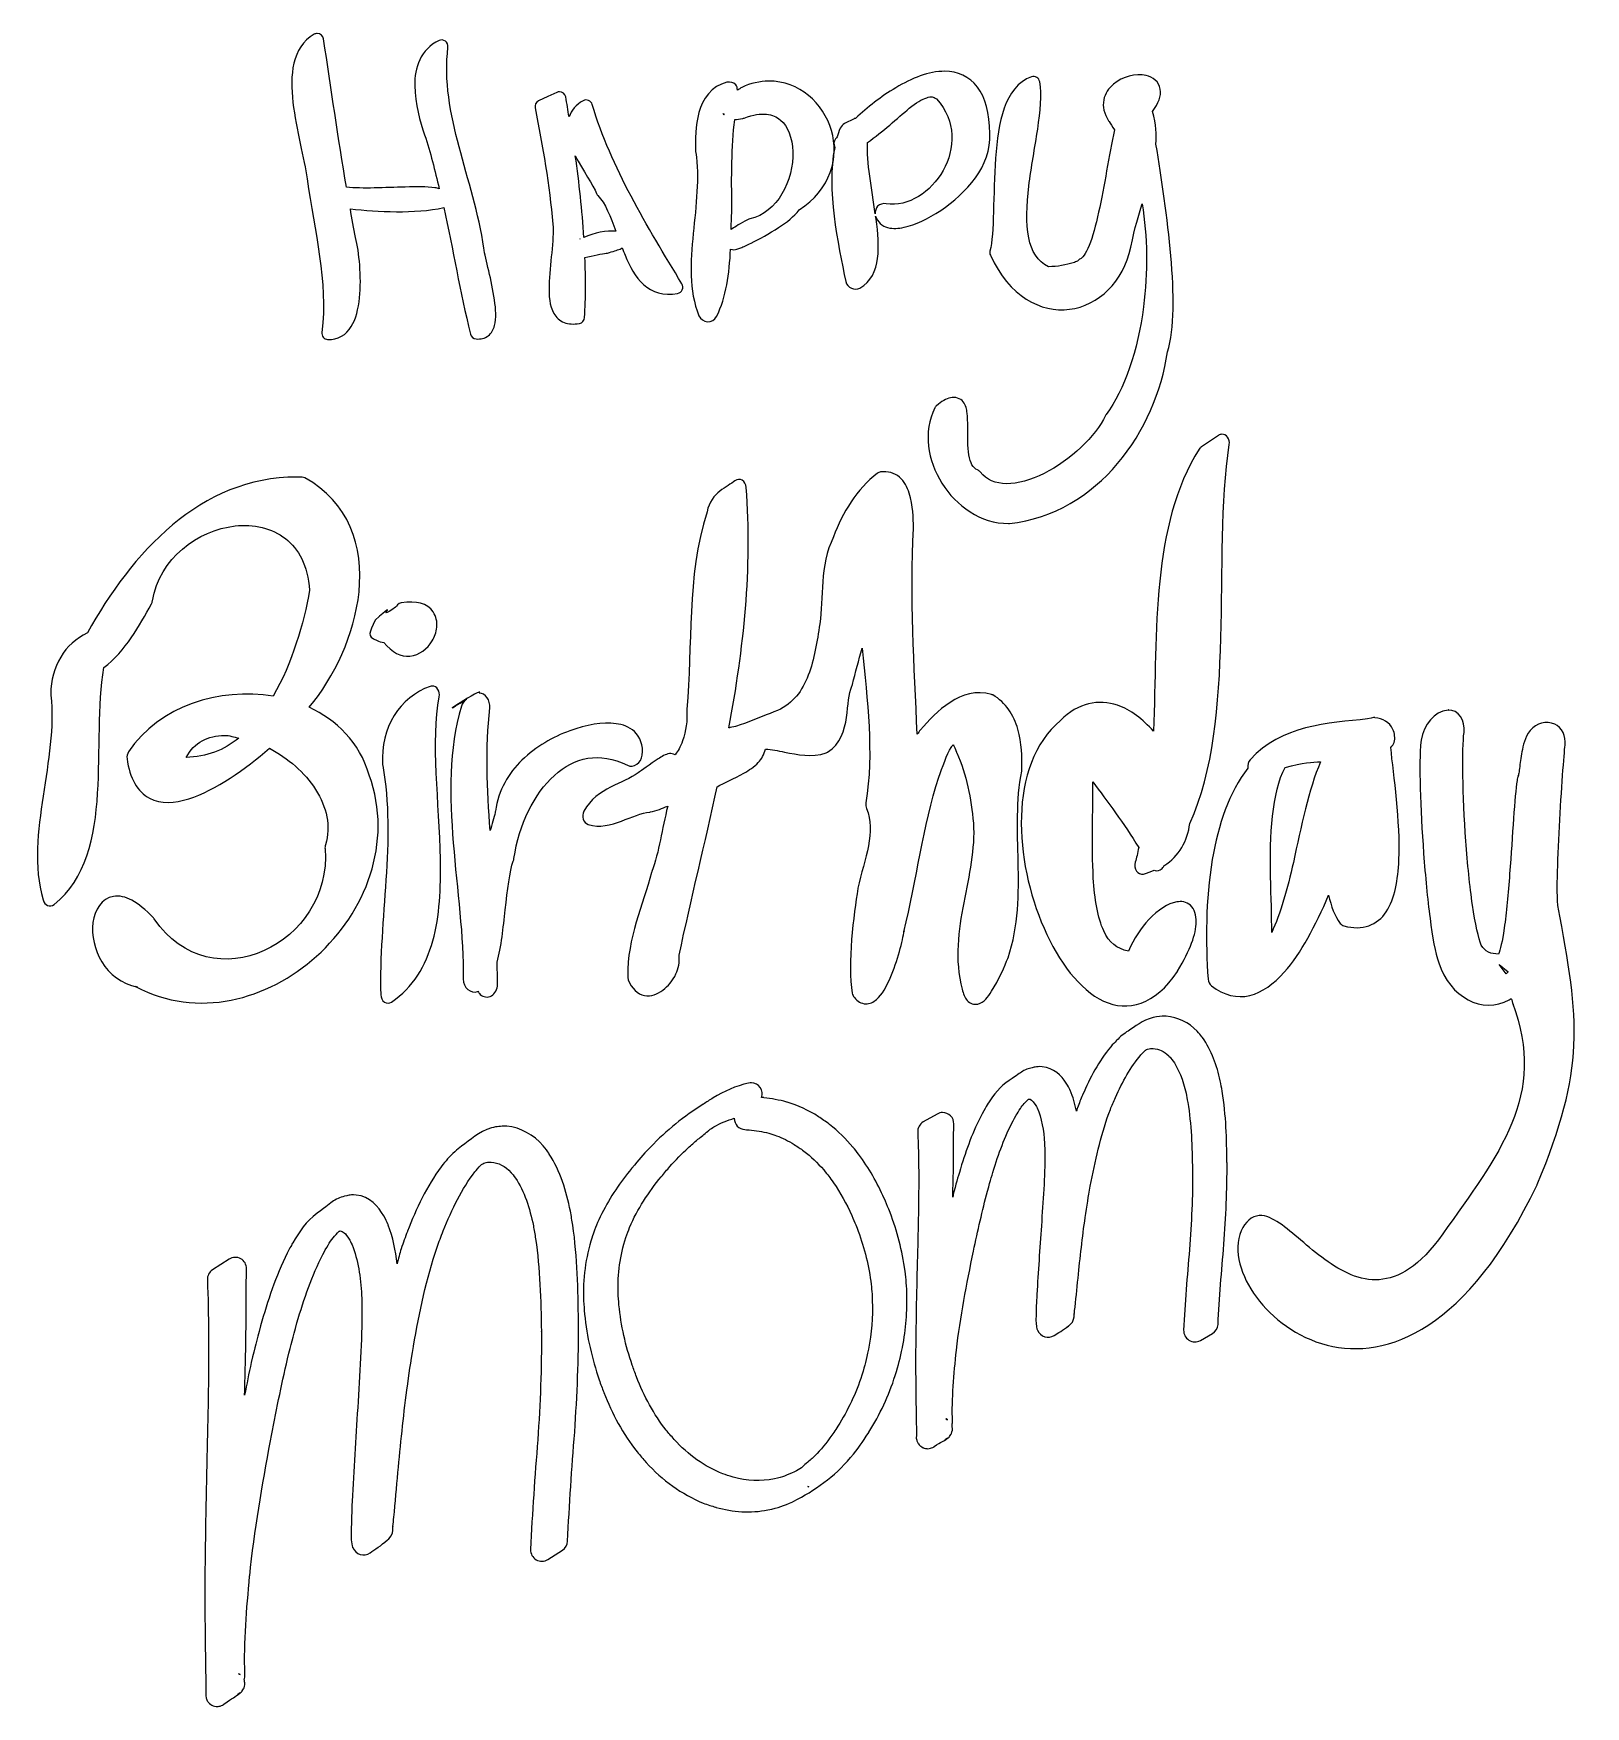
# Model space of a CAD drawing. Extents: x -33 to 667, y -16 to 739.
import ezdxf

# ---------------------------------------------------------------- set-up
doc = ezdxf.new("R2010")
doc.units = 0
doc.layers.add('Layer_1', color=7, linetype='CONTINUOUS')

msp = doc.modelspace()

# ---------------------------------------------------------------- linework, layer by layer
at = {"layer": 'Layer_1', "color": 7}
for points in [[(94.883718, 738.973613)], [(204.172595, 712.659022)], [(211.347792, 683.758922)], [(503.107446, 558.052992)], [(85.620029, 538.709349)], [(132.768204, 481.934209)], [(146.738235, 444.389286)], [(605.229618, 433.542899)], [(572.192894, 430.007481)], [(53.075821, 422.12855)], [(547.757133, 410.228084)], [(378.591279, 113.662658)], [(316.295518, 83.07394)], [(59.322711, -1.378573)]]:
    msp.add_lwpolyline(points, close=True, dxfattribs=at)
for points in [[(298.590158, 717.470051), (298.590668, 717.470167)], [(378.131874, 721.91581), (378.132356, 721.915912)], [(469.001487, 720.056072), (469.001572, 720.055676)], [(203.009948, 712.393274), (198.901928, 710.472135), (194.782831, 708.556536)], [(372.396507, 710.339261), (372.396649, 710.339261)], [(278.056041, 702.914814), (278.056098, 702.914928)], [(297.627512, 702.543836), (297.627314, 702.543986)], [(278.454706, 702.300385), (278.393761, 702.28366)], [(337.223373, 700.512143), (332.855156, 698.275432)], [(290.153147, 655.279591), (290.175824, 655.279591)], [(213.446081, 646.221909), (213.57897, 646.299522)], [(349.133791, 541.038345), (349.133346, 541.038829)], [(167.926383, 441.258788), (167.921121, 441.25798)], [(605.313133, 433.555117), (605.313294, 433.555828)], [(653.383541, 427.197959), (653.378177, 427.197959)], [(183.342124, 365.397921), (183.342124, 365.404386)], [(359.745892, 333.976745), (359.662216, 333.528478)], [(628.282506, 318.673388), (632.310626, 315.466251)], [(632.190209, 315.276834), (631.462124, 314.531866), (628.282506, 318.673388)], [(176.254958, 309.752822), (176.254958, 309.759287)], [(13.69562, 308.503054), (12.904666, 308.78718)], [(477.521235, 295.395874), (477.521518, 295.395534)], [(634.568177, 300.825727), (634.280087, 301.444405)], [(290.826921, 265.299392), (290.828013, 265.299591)], [(455.082633, 258.644523), (455.088302, 258.655861)], [(283.115387, 249.321572), (283.115772, 249.321487)], [(377.140309, 251.896025), (377.134639, 251.896025)], [(179.895368, 245.707569), (179.894809, 245.706208)], [(151.70404, 198.470551), (151.709709, 198.47622)], [(421.698728, 200.778406), (421.704397, 200.811572)], [(99.761374, 192.070885), (99.767044, 192.076554)], [(391.05445, 189.322356), (391.06012, 189.333694)], [(438.42909, 178.975843), (438.42342, 178.964504)], [(196.034267, 153.11622), (196.028597, 153.149386)], [(138.26704, 146.328746), (138.272709, 146.361912)], [(73.75102, 103.736438), (73.756689, 103.759115)], [(379.294668, 104.881096), (378.253814, 104.211184)], [(131.302358, 89.414646), (131.296689, 89.403307)], [(198.924143, 50.16651), (205.545699, 54.385257)], [(64.361123, 42.691578), (64.361123, 42.702917)], [(60.014914, -10.027389), (58.96853, -10.780328)]]:
    msp.add_lwpolyline(points, dxfattribs=at)
for points in [[(93.416568, 738.591599), (88.434752, 735.708702), (85.593419, 730.883883), (84.325772, 725.50351)], [(94.883718, 738.973613), (94.369227, 738.980413), (93.86241, 738.848449), (93.416568, 738.591599)], [(97.679609, 736.56527), (97.458197, 737.941635), (96.277697, 738.958502), (94.883718, 738.973613)], [(108.093609, 669.546939), (104.133969, 691.807556), (101.256915, 714.161021), (97.679609, 736.56527)], [(149.827125, 735.790173), (145.688018, 733.870568), (142.809101, 730.729191), (141.123876, 727.120143)], [(152.71427, 735.509106), (151.874068, 736.119431), (150.769267, 736.226984), (149.827125, 735.790173)], [(170.051656, 642.053092), (165.491122, 673.522144), (150.179786, 702.41527), (153.874245, 732.850336)], [(153.874245, 732.850336), (153.99835, 733.881371), (153.554472, 734.898782), (152.71427, 735.509106)], [(84.325772, 725.50351), (83.058121, 720.123134), (83.185422, 714.085685), (83.89393, 707.881094)], [(141.123876, 727.120143), (139.438651, 723.511097), (138.860434, 719.481898), (138.87609, 715.432765)], [(298.590668, 717.470167), (294.654791, 717.422091), (290.552605, 716.512663), (286.488035, 714.646593)], [(326.94767, 695.230263), (323.297638, 707.506915), (312.349273, 717.638162), (298.590158, 717.470051)], [(378.132356, 721.915912), (370.788073, 721.942274), (363.216167, 718.770654), (355.970076, 714.491575)], [(392.869821, 714.762757), (389.229455, 719.649054), (383.712214, 721.895797), (378.131874, 721.91581)], [(417.224926, 719.369158), (411.081399, 717.288271), (407.265767, 711.811191), (404.9396, 705.25683)], [(419.587819, 719.128899), (418.872111, 719.547282), (418.010198, 719.634922), (417.224926, 719.369158)], [(420.956454, 717.187811), (420.802764, 718.002465), (420.303527, 718.710516), (419.587819, 719.128899)], [(469.001572, 720.055676), (464.138851, 721.12498), (458.418054, 719.575569), (454.208265, 716.047308)], [(475.373912, 713.827602), (474.850296, 717.200518), (471.919811, 719.41434), (469.001487, 720.056072)], [(138.87609, 715.432765), (138.907413, 707.334506), (141.300157, 699.01187), (143.299687, 693.215124)], [(204.172595, 712.659022), (203.770689, 712.653028), (203.374548, 712.562482), (203.009948, 712.393274)], [(207.034924, 710.333725), (206.773425, 711.701869), (205.565293, 712.68333), (204.172595, 712.659022)], [(208.496538, 701.331511), (207.967494, 704.321042), (207.602281, 707.361168), (207.034924, 710.333725)], [(279.799235, 716.944224), (272.646092, 715.342374), (268.776942, 709.295485), (267.131912, 703.29142)], [(279.804904, 716.944224), (279.803014, 716.944226), (279.801125, 716.944226), (279.799235, 716.944224)], [(283.813292, 715.825868), (282.753049, 716.843696), (281.208876, 717.254938), (279.804904, 716.944224)], [(284.521953, 713.362164), (284.356977, 714.245054), (284.447402, 715.217086), (283.813292, 715.825868)], [(285.690139, 714.170481), (285.593194, 714.09987), (284.937654, 713.645521), (284.521953, 713.362164)], [(286.459688, 714.635538), (286.18983, 714.508093), (285.93046, 714.351938), (285.690139, 714.170481)], [(286.488035, 714.646593), (286.478567, 714.642959), (286.469118, 714.639273), (286.459688, 714.635538)], [(355.970076, 714.491575), (349.3376, 710.57486), (343.134545, 705.577703), (337.816183, 700.667141)], [(362.093222, 705.223613), (365.104892, 707.629068), (367.918391, 709.354857), (369.927247, 709.962786)], [(369.927247, 709.962786), (370.967194, 710.277497), (371.700318, 710.425103), (372.396507, 710.339261)], [(372.396649, 710.339261), (373.005333, 710.2642), (373.62629, 709.919394), (374.356523, 709.442363)], [(398.400696, 693.824026), (398.227216, 703.085528), (396.457178, 709.947604), (392.869821, 714.762757)], [(420.02635, 695.750803), (421.252476, 703.93957), (422.063921, 711.301008), (420.956454, 717.187811)], [(454.208265, 716.047308), (452.10337, 714.283178), (450.382003, 711.885527), (449.828964, 708.949622)], [(471.924715, 703.701494), (474.497184, 707.484994), (475.844803, 710.794333), (475.373912, 713.827602)], [(83.89393, 707.881094), (85.310944, 695.471911), (89.125309, 682.223721), (90.310638, 673.405821)], [(194.782831, 708.556536), (193.583256, 707.998903), (192.921843, 706.692097), (193.182807, 705.395243)], [(193.182807, 705.395243), (196.691613, 687.966699), (199.625404, 670.454068), (201.24383, 652.843568)], [(214.863418, 708.634046), (211.512941, 706.813217), (209.640604, 704.164422), (208.496538, 701.331511)], [(217.324001, 708.767448), (216.525645, 709.096246), (215.621547, 709.04723), (214.863418, 708.634046)], [(218.976977, 706.9399), (218.729713, 707.767149), (218.122356, 708.438649), (217.324001, 708.767448)], [(259.442661, 625.947662), (243.708453, 652.119276), (227.542721, 678.252147), (218.976977, 706.9399)], [(267.131912, 703.29142), (265.500148, 697.335752), (265.484898, 690.87348), (265.631534, 685.768658)], [(278.393761, 702.28366), (278.029679, 702.778728), (278.008788, 703.059829), (278.056041, 702.914814)], [(278.056098, 702.914928), (278.07594, 702.853047), (278.356429, 702.508856), (278.454706, 702.300385)], [(287.606614, 700.777718), (291.757584, 702.313917), (295.005011, 702.795833), (297.627512, 702.543836)], [(297.627314, 702.543986), (300.249843, 702.291986), (302.249402, 701.303896), (303.916684, 699.908653)], [(343.186362, 689.78808), (350.286356, 694.565688), (356.617027, 700.84967), (362.093222, 705.223613)], [(374.356523, 709.442363), (392.534312, 689.405582), (371.75035, 658.959854), (351.585247, 662.150285)], [(404.9396, 705.25683), (402.613462, 698.702471), (401.573544, 690.805891), (401.003213, 682.646103)], [(449.828964, 708.949622), (449.275953, 706.013714), (449.987421, 702.710173), (452.043531, 699.515567)], [(473.430621, 689.035524), (473.782996, 693.280486), (473.460668, 697.928936), (471.924715, 703.701494)], [(281.975988, 660.450461), (281.84446, 674.062611), (281.754035, 687.73822), (283.271506, 700.141037)], [(283.271506, 700.141037), (284.361994, 700.15606), (285.51731, 700.304936), (286.920007, 700.578414)], [(286.920007, 700.578414), (286.932977, 700.582008), (286.945922, 700.585693), (286.958841, 700.589469)], [(286.958841, 700.589469), (287.178243, 700.635305), (287.395773, 700.698773), (287.606614, 700.777718)], [(303.916684, 699.908653), (307.194186, 697.165946), (309.324167, 691.890358), (309.519531, 685.613622)], [(312.326, 659.343206), (326.670016, 668.398272), (330.545912, 683.127717), (326.94767, 695.230263)], [(330.911865, 696.265713), (330.219616, 694.788662), (329.887651, 693.464329), (329.549903, 692.262882)], [(332.855156, 698.275432), (332.023358, 697.849067), (331.320791, 697.138764), (330.911865, 696.265713)], [(337.240381, 700.523198), (337.234699, 700.519533), (337.22903, 700.515848), (337.223373, 700.512143)], [(337.816183, 700.667141), (337.627112, 700.6022), (337.419701, 700.613765), (337.240381, 700.523198)], [(416.045657, 670.017535), (417.088977, 678.59877), (418.800224, 687.562036), (420.02635, 695.750803)], [(454.651178, 695.451836), (452.247852, 684.024594), (450.098567, 670.013589), (447.553509, 658.385521)], [(452.043531, 699.515567), (452.121529, 699.394776), (452.208516, 699.280031), (452.303751, 699.172308)], [(452.303751, 699.172308), (452.93463, 698.45758), (453.751972, 696.924207), (454.651178, 695.451836)], [(143.299687, 693.215124), (146.04666, 685.251508), (147.970634, 677.091878), (149.893561, 668.915788)], [(328.414939, 687.440529), (324.515572, 668.710531), (329.935358, 643.928208), (333.403263, 626.949632)], [(328.802492, 691.454432), (327.88367, 690.329892), (327.944614, 688.823158), (328.414939, 687.440529)], [(328.802492, 691.460102), (328.80249, 691.458212), (328.80249, 691.456322), (328.802492, 691.454432)], [(329.549903, 692.262882), (329.320296, 692.031433), (329.136384, 691.867174), (328.802492, 691.460102)], [(346.751808, 657.494158), (345.10451, 668.877466), (342.835802, 680.8936), (343.186362, 689.78808)], [(376.271638, 659.138372), (387.671307, 666.752936), (399.220618, 679.10442), (398.400696, 693.824026)], [(480.151849, 638.58769), (478.695918, 655.528422), (475.896252, 673.714089), (473.430621, 689.035524)], [(211.347792, 683.758922), (214.826789, 677.154334), (219.437896, 670.452052), (220.942404, 666.701221)], [(215.195602, 646.853165), (214.476756, 659.200479), (213.126322, 671.504834), (211.347792, 683.758922)], [(265.687093, 685.209348), (267.474564, 674.222341), (265.805865, 661.427212), (264.56874, 648.652383)], [(265.631534, 685.768658), (265.637203, 685.583839), (265.651377, 685.397381), (265.681424, 685.215017)], [(265.681424, 685.215017), (265.683311, 685.213125), (265.685201, 685.211235), (265.687093, 685.209348)], [(309.519531, 685.613622), (309.715121, 679.333468), (307.994208, 672.237536), (304.619818, 666.579419)], [(401.003213, 682.646103), (399.862608, 666.326523), (400.51778, 648.600948), (398.495232, 640.752032)], [(90.310638, 673.405821), (93.57263, 649.139239), (99.88517, 627.359358), (96.948803, 604.067732)], [(134.613049, 669.652132), (125.442216, 669.390268), (115.312159, 668.863191), (108.093609, 669.546939)], [(147.983497, 669.358701), (144.199897, 669.817718), (139.587759, 669.794182), (134.613049, 669.652132)], [(149.893561, 668.915788), (149.240575, 669.041277), (148.691906, 669.272757), (147.983497, 669.358701)], [(220.942404, 666.701221), (221.081672, 666.356794), (221.286639, 666.042763), (221.545875, 665.776639)], [(221.545875, 665.776639), (224.792366, 662.432003), (227.240683, 656.310895), (229.662262, 649.759785)], [(304.619818, 666.579419), (301.238709, 660.909977), (296.403455, 656.738448), (290.153147, 655.279591)], [(415.979326, 646.781191), (414.658495, 653.236274), (415.002422, 661.4363), (416.045657, 670.017535)], [(109.815435, 659.769628), (122.26008, 658.422791), (138.656218, 657.552201), (152.052764, 660.345412)], [(112.173949, 646.803338), (111.161838, 650.979553), (110.553005, 655.365456), (109.815435, 659.769628)], [(152.052764, 660.345412), (156.154763, 641.458134), (159.283254, 622.295243), (164.055717, 603.25388)], [(281.682545, 650.534738), (281.715994, 653.88066), (282.008784, 657.052824), (281.975988, 660.450461)], [(303.096791, 651.354157), (306.846488, 653.808274), (310.122999, 656.332722), (312.326, 659.343206)], [(347.809273, 660.948883), (346.928123, 660.084795), (346.647607, 658.750167), (346.751808, 657.494158)], [(351.579578, 662.150285), (350.237855, 662.359397), (348.801881, 661.922294), (347.809273, 660.948883)], [(351.585247, 662.150285), (351.583358, 662.150287), (351.581468, 662.150287), (351.579578, 662.150285)], [(359.717761, 651.503654), (364.78469, 652.625966), (370.566942, 655.327826), (376.271638, 659.138372)], [(447.553509, 658.385521), (446.240671, 652.387317), (444.811925, 647.048288), (443.279373, 643.210203)], [(462.025622, 642.496006), (464.041537, 652.110066), (465.528422, 656.450073), (467.163418, 662.128141)], [(467.163418, 662.128141), (469.629559, 647.417716), (469.804684, 631.069957), (467.794551, 615.633307)], [(201.24383, 652.843568), (201.87167, 646.011893), (199.720123, 634.61899), (199.494324, 625.178089)], [(229.662262, 649.759785), (225.467672, 649.958919), (219.794497, 649.151799), (215.195602, 646.853165)], [(282.081181, 650.811569), (281.919323, 650.708501), (281.829748, 650.631201), (281.682545, 650.534738)], [(289.023852, 654.847617), (285.817131, 653.078101), (283.590432, 651.773169), (282.081181, 650.811569)], [(289.04086, 654.853286), (289.035185, 654.851414), (289.029516, 654.849524), (289.023852, 654.847617)], [(290.175824, 655.279591), (289.781723, 655.190839), (289.399103, 655.047774), (289.04086, 654.853286)], [(290.684133, 644.322906), (294.350378, 646.125237), (298.940747, 648.63406), (303.096791, 651.354157)], [(347.100356, 655.190898), (347.039978, 655.63585), (346.958907, 656.099232), (346.895411, 656.547322)], [(346.895411, 656.547322), (347.700847, 653.876952), (349.832047, 651.974729), (352.321093, 651.332016)], [(347.786851, 637.435608), (348.495484, 642.824606), (347.958914, 648.859802), (347.100356, 655.190898)], [(352.321093, 651.332016), (354.734737, 650.708782), (357.20258, 650.946527), (359.717761, 651.503654)], [(113.93453, 619.586309), (114.961899, 629.281463), (113.759434, 640.261242), (112.173949, 646.803338)], [(174.873859, 618.744773), (173.638458, 627.311554), (170.752797, 637.215007), (170.051656, 642.053092)], [(213.490387, 646.238634), (213.477631, 646.230413), (213.458951, 646.23013), (213.446081, 646.221909)], [(213.57897, 646.299522), (213.517798, 646.264797), (213.547704, 646.271742), (213.490387, 646.238634)], [(231.605556, 641.676623), (231.980784, 641.826973), (232.186018, 642.121963), (232.507991, 642.257946)], [(232.507991, 642.257946), (232.952001, 641.100802), (233.34007, 639.967111), (233.809051, 638.836441)], [(264.56874, 648.652383), (263.331735, 635.879197), (262.475247, 622.980394), (267.159805, 611.563924)], [(284.195458, 641.593452), (284.797877, 641.750378), (285.366337, 641.953593), (285.994807, 642.202458)], [(285.994807, 642.202458), (287.257244, 642.702348), (288.849323, 643.4209), (290.684133, 644.322906)], [(424.909566, 633.665418), (419.930596, 636.241014), (417.252366, 640.559639), (415.979326, 646.781191)], [(434.421021, 614.459585), (447.416369, 616.136094), (458.731934, 626.788259), (462.025622, 642.496006)], [(443.279373, 643.210203), (441.746851, 639.372116), (439.897329, 637.409373), (439.392819, 637.236408)], [(215.522253, 610.733577), (216.124187, 619.751067), (216.012728, 628.785451), (215.710501, 637.80666)], [(215.710501, 637.80666), (219.251691, 638.596137), (223.517175, 639.664226), (225.294039, 639.788695)], [(225.294039, 639.788695), (225.467837, 639.800659), (225.640181, 639.828459), (225.808927, 639.87175)], [(225.808927, 639.87175), (228.307667, 640.516445), (230.17813, 641.10462), (231.605556, 641.676623)], [(233.809051, 638.836441), (235.907624, 633.776964), (238.368609, 629.021248), (242.157967, 625.62655)], [(275.115748, 611.259421), (279.525833, 620.003132), (280.847572, 630.56482), (281.416173, 641.593452)], [(281.416173, 641.593452), (282.036196, 641.440551), (282.737062, 641.379323), (282.855663, 641.383064)], [(282.855663, 641.383064), (283.444051, 641.401489), (284.0012, 641.542825), (284.195458, 641.593452)], [(339.81441, 624.048551), (344.815065, 626.785807), (347.075014, 632.021945), (347.786851, 637.435608)], [(398.495232, 640.752032), (398.331591, 640.112176), (398.394181, 639.435423), (398.672397, 638.836433)], [(398.672397, 638.836433), (407.198898, 620.368591), (421.425701, 612.78308), (434.421021, 614.459585)], [(436.065427, 635.431536), (433.153651, 634.521836), (428.803235, 633.699805), (424.909566, 633.665418)], [(437.975496, 636.156805), (437.411147, 635.922635), (437.033373, 635.733936), (436.065427, 635.431536)], [(439.392819, 637.236408), (438.817587, 637.036427), (438.321102, 636.658244), (437.975496, 636.156805)], [(478.640388, 595.232005), (481.828003, 605.955935), (481.612854, 621.587529), (480.151849, 638.58769)], [(333.403263, 626.949632), (333.965458, 624.194774), (337.439175, 622.743769), (339.81441, 624.048551)], [(110.208521, 606.63663), (112.384792, 610.211892), (113.420847, 614.738733), (113.93453, 619.586309)], [(199.494324, 625.178089), (199.38142, 620.457642), (199.646828, 616.111495), (201.675672, 612.604888)], [(242.157967, 625.62655), (245.947324, 622.231852), (251.232535, 620.500938), (257.510453, 621.662474)], [(257.510453, 621.662474), (258.43178, 621.834207), (259.210743, 622.445957), (259.595977, 623.300317)], [(259.595977, 623.300317), (259.981211, 624.154677), (259.923946, 625.143485), (259.442661, 625.947662)], [(174.862804, 607.085079), (175.780761, 610.497944), (175.491585, 614.461385), (174.873859, 618.744773)], [(201.675672, 612.604888), (202.690087, 610.851583), (204.271263, 609.344504), (206.287507, 608.546693)], [(467.794551, 615.633307), (465.236454, 595.988328), (459.217906, 577.915489), (450.952788, 567.006954)], [(99.556453, 600.856608), (104.171713, 600.484286), (108.032251, 603.061368), (110.208521, 606.63663)], [(172.083521, 602.534143), (173.57609, 603.711445), (174.403824, 605.378645), (174.862804, 607.085079)], [(206.287507, 608.546693), (208.303754, 607.748882), (210.618976, 607.645454), (213.169276, 608.10378)], [(213.169276, 608.10378), (214.464762, 608.335463), (215.435495, 609.420399), (215.522253, 610.733577)], [(267.159805, 611.563924), (267.159803, 611.562034), (267.159803, 611.560145), (267.159805, 611.558255)], [(267.159805, 611.558255), (267.808003, 609.981395), (269.414539, 608.93773), (271.046359, 608.878627)], [(271.046359, 608.878627), (272.67818, 608.819525), (274.341975, 609.737443), (275.110079, 611.253751)], [(275.110079, 611.253751), (275.111971, 611.255639), (275.113861, 611.257528), (275.115748, 611.259421)], [(96.948803, 604.067732), (96.851321, 603.292804), (97.074633, 602.511686), (97.56699, 601.905386)], [(97.56699, 601.905386), (98.059347, 601.299085), (98.778013, 600.920229), (99.556453, 600.856608)], [(164.055717, 603.25388), (164.35024, 602.086383), (165.343706, 601.227886), (166.541568, 601.105748)], [(166.541568, 601.105748), (168.559533, 600.898422), (170.590953, 601.356841), (172.083521, 602.534143)], [(407.259361, 517.777526), (447.597333, 522.118021), (473.448025, 559.855466), (478.640388, 595.232005)], [(380.673503, 574.5697), (378.623912, 574.061823), (376.712766, 572.843875), (374.328772, 570.910128)], [(386.470126, 572.687317), (385.268123, 574.271246), (382.723093, 575.077578), (380.673503, 574.5697)], [(373.570277, 569.957865), (368.208035, 559.164646), (370.391761, 546.191456), (376.831225, 535.942117)], [(374.328772, 570.910128), (374.010602, 570.650748), (373.751924, 570.325988), (373.570277, 569.957865)], [(388.197474, 567.516305), (387.979773, 569.373129), (387.672129, 571.103391), (386.470126, 572.687317)], [(388.44664, 561.476072), (388.444003, 563.620306), (388.415458, 565.659479), (388.197474, 567.516305)], [(450.642734, 566.497605), (446.240728, 557.112005), (434.728155, 546.264856), (422.905273, 540.382323)], [(450.952788, 567.006954), (450.831991, 566.848425), (450.728076, 566.677716), (450.642734, 566.497605)], [(388.994718, 548.74785), (388.356866, 552.456366), (388.451884, 557.187611), (388.44664, 561.476072)], [(492.992625, 551.398865), (471.136619, 517.111607), (474.124856, 469.011534), (472.296867, 424.073313)], [(494.014057, 552.459488), (493.616607, 552.194506), (493.268862, 551.833419), (492.992625, 551.398865)], [(501.682628, 557.560593), (501.682628, 557.560593), (494.014057, 552.459488), (494.014057, 552.459488)], [(503.107392, 558.053024), (502.60762, 558.021318), (502.120391, 557.852921), (501.682628, 557.560593)], [(502.688397, 466.176315), (503.488411, 496.672836), (502.666942, 527.724196), (506.517467, 553.374879)], [(505.75009, 556.70677), (505.085823, 557.618059), (504.112625, 558.113828), (503.107446, 558.052992)], [(506.517467, 553.374879), (506.696956, 554.568456), (506.414357, 555.79548), (505.75009, 556.70677)], [(392.881301, 541.99342), (390.770567, 542.851016), (389.632599, 545.039331), (388.994718, 548.74785)], [(85.620029, 538.709252), (42.463307, 539.072992), (10.765232, 504.206904), (-8.870133, 468.354424)], [(87.98765, 538.652459), (87.203487, 538.68155), (86.414727, 538.702561), (85.620029, 538.709349)], [(89.208128, 538.317843), (88.822758, 538.522271), (88.40847, 538.635855), (87.98765, 538.652459)], [(113.722456, 486.909104), (115.798712, 507.158716), (109.208703, 527.720349), (89.208128, 538.317843)], [(283.405595, 537.047775), (281.632022, 535.657495), (279.074848, 534.336162), (276.601296, 532.407562)], [(286.638807, 537.294144), (285.59958, 537.899746), (284.373266, 537.806302), (283.405595, 537.047775)], [(288.486553, 534.086881), (288.37886, 535.472069), (287.678035, 536.688541), (286.638807, 537.294144)], [(347.745243, 540.458003), (338.310018, 533.344144), (331.918197, 522.65136), (327.85615, 511.795858)], [(349.133346, 541.038829), (348.640289, 540.973516), (348.165809, 540.774979), (347.745243, 540.458003)], [(357.593311, 538.74665), (355.374648, 540.633004), (352.412399, 541.47491), (349.133791, 541.038345)], [(362.04571, 531.435908), (361.177763, 534.162196), (359.812001, 536.860265), (357.593311, 538.74665)], [(394.055014, 541.102057), (393.748258, 541.496504), (393.343615, 541.803805), (392.881301, 541.99342)], [(406.002592, 535.748341), (400.977871, 535.769317), (397.014158, 537.316093), (394.055014, 541.102057)], [(422.905273, 540.382323), (416.993846, 537.441058), (411.027342, 535.727254), (406.002592, 535.748341)], [(276.601296, 532.407562), (274.127766, 530.478961), (271.506672, 527.504588), (270.870818, 523.032394)], [(280.687024, 425.587425), (287.302946, 461.141331), (291.348526, 497.584821), (288.486553, 534.086881)], [(363.999507, 516.000023), (363.833765, 519.977372), (363.781468, 525.983267), (362.04571, 531.435908)], [(376.831225, 535.942117), (383.270662, 525.692764), (394.187081, 517.867555), (406.932725, 517.760518)], [(270.870818, 523.032394), (261.278881, 493.45542), (264.455908, 462.58307), (261.646517, 433.895681)], [(20.505158, 482.900142), (23.714961, 501.9401), (40.867815, 514.834491), (57.769031, 516.663373)], [(57.769031, 516.663373), (66.219638, 517.577814), (74.408454, 515.703065), (80.48145, 510.949912)], [(365.659851, 422.627113), (364.320854, 453.802499), (362.316636, 484.787885), (363.994144, 515.53915)], [(363.994144, 515.53915), (364.003327, 515.69252), (364.005118, 515.846403), (363.999507, 516.000023)], [(406.932725, 517.760518), (407.041839, 517.759959), (407.150895, 517.765638), (407.259361, 517.777526)], [(80.48145, 510.949912), (86.449948, 506.278538), (90.5466, 498.952765), (91.413374, 487.628761)], [(327.85615, 511.795858), (321.486187, 498.366766), (323.369477, 484.29666), (321.701383, 472.458029)], [(91.413374, 487.628761), (88.795163, 472.85419), (83.507977, 454.622877), (74.965726, 439.80593)], [(91.224798, 434.818494), (102.558617, 448.358909), (111.740278, 467.577003), (113.722456, 486.909104)], [(130.238198, 480.065505), (119.524895, 472.49727), (133.61359, 485.148102), (120.935325, 474.105801)], [(-1.463451, 452.722819), (8.430689, 460.145725), (14.574105, 471.741184), (20.007538, 481.467033)], [(20.007538, 481.467033), (20.250016, 481.900631), (20.41912, 482.387636), (20.505158, 482.900142)], [(132.768204, 481.934209), (131.385875, 481.835298), (130.668776, 480.431831), (130.238198, 480.065505)], [(147.183466, 477.843242), (144.467331, 481.806466), (139.654373, 482.961169), (132.768204, 481.934209)], [(148.854422, 470.980734), (149.051945, 473.274561), (148.541532, 475.86163), (147.183466, 477.843242)], [(-8.870133, 468.354424), (-18.993273, 463.619631), (-25.364711, 453.216112), (-25.396352, 440.860236)], [(120.935325, 474.105801), (118.526013, 468.362181), (116.821871, 467.055232), (121.862472, 464.97054)], [(146.769656, 464.800064), (147.871647, 466.615079), (148.656891, 468.686906), (148.854422, 470.980734)], [(321.701383, 472.4451), (320.489267, 464.688709), (319.214583, 456.330221), (316.484238, 449.307031)], [(321.701383, 472.458029), (321.70082, 472.454797), (321.701919, 472.448332), (321.701383, 472.4451)], [(121.862472, 464.97054), (122.757505, 464.503331), (123.819799, 464.289121), (124.947713, 464.061432)], [(124.947713, 464.061432), (128.543569, 459.619364), (132.805858, 457.458064), (136.686304, 457.893369)], [(136.686304, 457.893369), (140.989398, 458.376093), (144.565673, 461.170067), (146.769656, 464.800064)], [(336.425805, 445.121323), (337.720926, 450.565915), (339.306793, 456.052722), (340.794394, 461.504198)], [(340.794394, 461.504198), (343.207174, 437.793513), (346.103931, 414.377169), (342.538681, 391.63552)], [(488.686953, 382.311165), (499.497033, 406.154087), (501.895116, 435.935152), (502.688397, 466.176315)], [(-4.260598, 396.042517), (-3.102005, 415.285598), (-4.222451, 435.698768), (-1.463451, 452.722819)], [(316.484238, 449.307031), (313.745901, 442.26338), (309.77445, 436.595496), (302.566577, 433.328204)], [(-25.36492, 440.304686), (-23.720148, 426.00214), (-26.494862, 410.474327), (-28.863973, 394.767246)], [(-25.396352, 440.860236), (-25.396665, 440.674395), (-25.386162, 440.488756), (-25.36492, 440.304686)], [(74.965726, 439.80593), (50.818619, 443.792038), (23.571813, 435.519597), (9.688473, 414.710783)], [(145.837274, 444.237752), (132.276744, 439.528753), (123.237074, 425.600937), (124.345332, 409.060354)], [(167.921121, 441.25798), (171.34379, 444.820841), (143.578862, 426.908791), (162.300633, 438.555903)], [(146.738227, 444.38935), (146.43354, 444.389227), (146.130338, 444.338209), (145.837274, 444.237752)], [(150.473002, 366.161862), (149.950878, 392.052368), (146.148574, 419.641976), (149.959669, 439.521771)], [(149.324371, 442.893286), (148.696872, 443.841422), (147.744513, 444.392332), (146.738235, 444.389286)], [(149.959669, 439.521771), (150.185822, 440.703571), (149.95187, 441.945149), (149.324371, 442.893286)], [(162.300633, 438.555903), (161.20039, 437.877588), (160.331012, 436.682899), (159.917298, 435.279334)], [(172.740201, 434.566756), (173.111393, 437.876909), (170.697316, 441.230182), (167.926383, 441.258788)], [(333.749153, 430.272569), (334.52747, 435.882691), (334.692166, 441.001297), (336.169147, 444.351111)], [(336.169147, 444.351111), (336.276769, 444.596348), (336.362791, 444.854493), (336.425805, 445.121323)], [(399.141933, 440.607399), (392.281475, 442.58539), (385.872463, 440.532084), (380.509985, 437.053039)], [(399.73383, 440.367556), (399.54327, 440.46989), (399.345083, 440.550198), (399.141933, 440.607399)], [(411.063851, 424.931672), (409.2906, 431.126015), (405.744311, 437.091181), (399.73383, 440.367556)], [(456.027332, 435.759149), (447.66294, 438.518375), (438.340113, 436.943203), (430.313481, 428.909279)], [(118.358179, 404.192936), (113.818119, 419.155147), (103.493155, 429.062753), (91.224798, 434.818494)], [(159.917298, 435.279334), (148.511956, 396.875761), (161.305551, 350.15084), (160.750157, 312.177335)], [(172.881618, 379.148958), (171.579642, 397.846962), (170.690013, 416.367508), (172.740201, 434.560291)], [(172.740201, 434.560291), (172.740202, 434.562446), (172.740202, 434.564601), (172.740201, 434.566756)], [(261.651881, 432.904471), (262.072152, 429.104386), (261.270701, 424.065781), (259.792355, 419.684546)], [(261.646517, 433.895681), (261.613978, 433.566303), (261.61578, 433.23331), (261.651881, 432.904471)], [(302.566577, 433.328204), (298.408008, 431.872986), (293.05945, 429.501872), (288.125139, 427.696813)], [(380.509985, 437.053039), (375.193931, 433.604217), (370.743678, 428.782635), (367.137127, 424.634875)], [(472.296867, 424.073313), (467.447251, 429.282878), (462.097056, 433.75685), (456.027332, 435.759149)], [(572.192894, 430.007481), (572.536687, 430.566554), (571.433591, 430.107685), (568.882425, 429.546608)], [(605.229618, 433.542899), (598.898247, 432.977846), (594.408114, 426.845436), (593.14008, 420.019938)], [(605.229618, 433.542899), (605.137629, 433.57199), (606.101292, 433.721973), (605.229618, 433.542899)], [(605.313294, 433.555828), (605.285357, 433.551949), (605.257463, 433.547639), (605.229618, 433.542899)], [(612.468386, 423.498111), (613.175659, 428.709906), (609.820725, 433.884465), (605.313133, 433.555117)], [(208.809784, 424.193945), (201.268842, 421.417232), (193.555972, 417.048377), (187.275938, 410.948776)], [(229.715058, 427.401082), (223.679582, 428.217194), (216.344555, 426.968396), (208.809784, 424.193945)], [(238.006977, 423.878303), (235.606035, 426.093519), (232.714715, 426.995483), (229.715058, 427.401082)], [(241.584601, 413.234167), (242.096924, 417.422881), (240.616773, 421.470405), (238.006977, 423.878303)], [(281.299894, 425.619749), (280.979916, 425.553162), (280.979996, 425.629446), (280.687024, 425.587425)], [(288.125139, 427.696813), (285.614094, 426.778202), (283.225371, 426.020985), (281.299894, 425.619749)], [(325.226742, 414.52101), (330.9704, 418.105172), (332.970836, 424.662479), (333.749153, 430.272569)], [(367.131763, 424.62841), (366.46909, 423.927209), (366.252231, 423.420695), (365.659851, 422.627113)], [(367.137127, 424.634875), (367.134901, 424.632547), (367.134445, 424.631642), (367.131763, 424.62841)], [(412.902434, 406.774769), (413.055303, 412.239983), (412.836996, 418.737297), (411.063851, 424.931672)], [(430.313481, 428.909279), (418.383785, 418.864362), (413.166693, 402.641974), (412.666303, 385.606708)], [(568.882425, 429.546608), (551.163265, 427.752798), (529.873223, 426.721603), (515.883284, 411.162436)], [(580.374809, 424.780106), (578.811792, 428.11059), (575.737466, 429.903819), (572.192894, 430.007481)], [(580.94576, 418.908807), (581.466453, 420.930985), (581.15629, 423.114879), (580.374809, 424.780106)], [(613.290767, 374.431555), (611.791151, 394.928477), (611.487907, 416.198713), (612.468386, 423.498111)], [(642.294356, 424.274917), (639.809325, 421.152177), (639.061609, 417.44457), (638.596271, 414.773492)], [(653.378177, 427.197959), (649.544763, 428.735442), (645.193419, 427.917811), (642.294356, 424.274917)], [(658.076883, 417.709141), (658.561799, 421.773699), (656.705435, 425.865216), (653.383541, 427.197959)], [(35.659124, 412.178859), (39.458378, 419.037747), (45.475673, 422.004427), (53.075821, 422.12855)], [(59.508214, 420.929046), (52.821648, 415.501004), (44.940281, 412.362846), (35.659124, 412.178859)], [(36.858519, 393.542593), (49.005613, 397.310516), (62.419832, 406.89372), (73.326199, 416.37129)], [(53.075821, 422.12855), (55.097125, 422.161521), (57.353404, 421.312891), (59.508214, 420.929046)], [(73.326199, 416.37129), (81.579574, 411.938208), (89.260023, 405.337102), (94.074329, 397.747211)], [(259.792355, 419.684546), (258.794108, 416.726141), (257.559987, 415.169071), (256.38235, 413.371317)], [(293.944791, 409.843075), (295.446016, 411.370763), (296.591353, 413.509663), (297.124328, 415.985861)], [(297.124328, 415.985861), (299.89517, 415.784807), (302.768621, 415.258317), (305.788156, 414.634822)], [(375.366029, 403.277235), (376.92336, 407.362513), (379.115043, 413.822525), (380.986533, 416.72446)], [(380.986533, 416.72446), (381.383644, 417.340197), (381.681818, 417.644396), (381.897953, 417.848198)], [(381.897953, 417.848198), (381.602943, 417.885694), (382.274601, 417.748317), (383.396068, 414.609513)], [(579.390039, 416.673906), (579.912206, 417.438364), (580.701009, 417.958261), (580.94576, 418.908807)], [(583.051488, 365.883845), (583.836081, 383.412082), (580.691408, 404.087043), (579.390039, 416.673906)], [(593.014299, 419.17383), (592.024862, 409.714103), (592.723446, 389.383714), (594.234782, 368.813062)], [(593.019663, 419.17383), (593.017875, 419.173832), (593.016087, 419.173832), (593.014299, 419.17383)], [(593.14008, 420.013474), (593.086174, 419.723206), (593.048359, 419.445415), (593.019663, 419.17383)], [(593.14008, 420.019938), (593.140079, 420.017783), (593.140079, 420.015628), (593.14008, 420.013474)], [(655.531161, 380.984984), (656.396452, 397.24826), (657.6271, 413.912902), (658.076883, 417.709141)], [(9.688473, 414.710783), (9.109951, 413.841212), (8.860982, 412.71881), (9.002281, 411.617297)], [(9.002281, 411.617297), (10.135278, 402.770914), (13.873403, 396.553395), (19.106584, 393.820255)], [(124.408196, 408.523746), (130.537032, 375.151148), (122.500042, 338.817463), (123.538673, 305.08119)], [(124.345332, 409.060354), (124.356132, 408.879969), (124.377136, 408.700683), (124.408196, 408.523746)], [(187.275938, 410.948776), (181.251023, 405.096969), (176.502837, 397.355769), (175.291155, 387.968545)], [(201.895487, 404.016803), (211.027543, 412.199546), (222.062635, 415.045173), (234.858877, 408.644443)], [(234.858877, 408.644443), (237.601035, 407.273396), (241.151301, 409.694385), (241.584601, 413.234167)], [(248.677098, 411.50258), (245.16344, 409.274046), (241.052433, 406.047547), (239.788036, 405.258782)], [(253.894249, 413.901621), (251.908686, 413.593898), (250.433926, 412.616846), (248.677098, 411.50258)], [(256.38235, 413.371317), (255.453626, 413.838202), (254.531071, 414.000274), (253.894249, 413.901621)], [(287.370975, 405.082875), (289.777077, 406.438213), (292.052731, 407.917674), (293.944791, 409.843075)], [(305.788156, 414.634822), (311.621979, 413.430211), (317.962201, 412.049143), (324.57721, 414.218136)], [(324.57721, 414.218136), (324.801985, 414.291177), (325.019709, 414.392701), (325.226742, 414.52101)], [(383.396068, 414.609513), (383.434266, 414.504257), (383.476232, 414.401047), (383.521849, 414.300174)], [(383.521849, 414.300174), (387.887569, 404.522122), (390.030575, 393.545373), (390.996626, 382.563485)], [(515.883284, 411.162436), (515.00131, 410.180189), (514.632101, 408.697723), (514.919459, 407.292435)], [(531.712825, 407.690147), (540.030445, 409.771995), (543.76562, 410.163469), (547.757133, 410.228084)], [(547.757133, 410.228084), (542.213251, 397.72772), (539.048651, 381.032823), (535.426652, 364.823203)], [(638.596271, 414.773492), (638.128171, 412.086606), (637.780649, 409.365846), (637.496259, 407.229177)], [(118.803416, 359.230019), (123.38935, 373.368037), (123.817715, 389.056112), (118.358179, 404.192936)], [(183.645933, 366.636085), (185.947526, 381.936435), (192.785853, 395.854199), (201.895487, 404.016803)], [(239.657078, 405.170538), (236.350035, 402.872605), (231.784379, 401.088007), (227.274201, 398.74996)], [(239.788036, 405.258782), (239.743834, 405.230568), (239.70017, 405.201145), (239.657078, 405.170538)], [(275.386193, 398.965334), (278.48361, 400.691361), (283.018773, 402.631308), (287.370975, 405.082875)], [(359.662216, 333.528478), (365.349876, 357.140478), (368.292788, 380.94529), (375.366029, 403.277235)], [(411.241957, 364.955828), (410.931231, 379.138097), (410.237367, 392.918356), (412.813395, 405.985615)], [(412.813395, 405.985615), (412.864923, 406.244409), (412.894752, 406.508788), (412.902434, 406.774769)], [(445.147845, 357.758962), (444.284485, 372.544135), (445.096084, 388.115068), (444.859728, 401.15621)], [(444.859728, 401.15621), (451.418712, 392.554551), (459.023105, 382.227543), (465.644525, 371.547075)], [(514.919459, 407.292435), (506.510842, 396.497217), (501.457616, 381.852716), (498.833233, 366.066927)], [(525.159955, 358.383717), (524.785185, 376.738409), (525.702961, 396.426945), (531.712825, 407.690147)], [(636.401289, 401.748964), (635.25842, 394.73198), (634.420055, 377.240592), (633.043646, 359.614382)], [(636.406653, 401.761894), (636.404858, 401.757588), (636.403071, 401.753278), (636.401289, 401.748964)], [(637.08236, 404.10411), (636.755408, 403.342561), (636.537155, 402.549981), (636.406653, 401.761894)], [(637.119102, 404.590228), (637.014239, 403.946079), (636.755838, 403.341236), (637.08236, 404.10411)], [(637.496259, 407.229177), (637.354118, 406.16081), (637.224018, 405.234345), (637.119102, 404.590228)], [(-28.863973, 394.767246), (-31.233086, 379.060132), (-33.217859, 363.047333), (-28.863973, 347.840883)], [(-23.940156, 345.808006), (-9.443936, 357.250088), (-5.447741, 376.325246), (-4.260598, 396.042517)], [(19.106584, 393.820255), (24.339765, 391.087082), (30.469796, 391.560755), (36.858519, 393.542593)], [(94.074329, 397.747211), (99.173605, 389.708051), (101.169688, 381.227089), (98.563387, 372.765715)], [(227.274201, 398.74996), (222.764024, 396.411914), (218.130803, 393.428716), (215.205609, 387.929045)], [(258.168539, 322.884406), (263.618037, 348.206175), (269.882295, 373.454794), (275.386193, 398.965334)], [(175.11305, 387.267764), (174.793063, 385.307551), (173.531514, 381.669828), (172.881618, 379.148958)], [(175.291155, 387.968545), (175.214005, 387.742062), (175.154383, 387.507471), (175.11305, 387.267764)], [(215.205609, 387.929045), (214.641188, 386.868289), (214.527597, 385.547771), (214.899464, 384.370021)], [(232.124686, 383.48452), (236.80302, 385.221893), (241.224284, 387.194227), (244.98947, 387.5313)], [(244.98947, 387.5313), (245.061334, 387.53924), (245.132961, 387.55002), (245.204238, 387.563624)], [(245.204238, 387.563624), (248.003692, 388.040562), (250.636359, 389.250507), (253.035204, 390.170993)], [(253.035204, 390.170993), (250.464242, 379.929482), (249.250273, 369.70772), (245.879953, 360.681811)], [(342.538681, 391.63552), (342.409539, 390.805532), (342.503101, 389.947539), (342.805799, 389.185957)], [(342.805799, 389.185957), (344.94245, 383.777988), (344.764586, 378.385114), (343.62295, 372.342241)], [(412.666303, 385.606708), (412.164303, 368.517428), (416.2035, 350.367571), (422.891082, 335.107076)], [(214.899464, 384.370021), (215.271331, 383.192271), (216.084586, 382.29686), (217.091327, 381.956734)], [(217.091327, 381.956734), (222.340258, 380.185325), (227.44635, 381.747276), (232.124686, 383.48452)], [(390.996626, 382.563485), (391.820106, 371.038815), (389.034809, 359.093322), (386.659469, 346.615843)], [(477.016464, 363.270432), (483.900738, 367.490888), (487.704972, 374.597829), (488.686953, 382.311165)], [(654.598768, 358.19417), (654.744932, 364.73803), (655.098434, 372.851955), (655.531161, 380.984984)], [(98.374822, 370.991687), (101.861701, 328.731591), (47.15336, 301.116027), (21.285633, 339.305358)], [(98.563387, 372.765715), (98.389516, 372.19932), (98.325029, 371.592616), (98.374822, 370.991687)], [(343.62295, 372.342241), (342.481288, 366.299335), (340.306743, 359.869578), (338.919123, 353.143638)], [(465.644525, 371.547075), (465.127212, 369.131613), (464.683248, 366.695884), (464.104546, 364.873984)], [(616.286969, 345.535839), (615.062651, 353.994724), (614.040682, 364.181446), (613.290767, 374.431555)], [(147.042044, 329.399821), (150.152471, 340.622716), (150.734068, 353.216593), (150.473002, 366.161862)], [(179.706879, 343.459389), (180.641479, 352.235242), (181.745492, 360.808326), (183.342124, 365.397921)], [(183.342124, 365.404386), (183.478365, 365.793241), (183.581457, 366.195317), (183.645933, 366.610226)], [(183.645933, 366.610226), (183.645956, 366.618845), (183.645956, 366.627465), (183.645933, 366.636085)], [(406.669087, 321.741662), (411.460211, 336.135394), (411.552683, 350.773558), (411.241957, 364.955828)], [(464.104546, 364.873984), (463.679479, 363.533174), (463.887285, 362.020302), (464.648193, 360.916133)], [(476.152165, 362.121417), (476.716975, 362.774196), (476.899265, 363.09375), (477.016464, 363.270432)], [(498.833233, 366.066927), (495.828395, 347.992449), (495.724364, 328.596994), (496.952759, 312.101309)], [(535.426652, 364.823203), (532.741954, 352.808408), (529.591113, 341.705111), (525.652326, 333.105456)], [(577.352431, 342.550088), (581.287194, 348.560023), (582.647593, 356.860812), (583.051488, 365.883845)], [(594.234782, 368.813062), (594.990437, 358.527719), (595.970433, 348.295194), (597.105256, 339.61431)], [(94.530042, 322.45534), (105.530427, 332.347915), (114.203547, 345.04901), (118.803416, 359.230019)], [(245.748995, 360.277763), (241.860339, 345.776005), (234.78358, 330.566517), (234.979453, 313.389284)], [(245.879953, 360.681811), (245.83023, 360.550102), (245.786512, 360.415219), (245.748995, 360.277763)], [(449.872619, 333.850682), (447.129294, 339.721657), (445.701123, 348.283849), (445.147845, 357.758962)], [(464.648193, 360.916133), (465.4091, 359.811964), (466.604865, 359.288082), (467.776455, 359.545596)], [(467.776455, 359.545596), (469.671251, 359.960537), (471.132167, 360.65259), (472.647875, 361.300683)], [(472.647875, 361.300683), (473.848464, 360.722652), (475.218558, 361.04354), (476.152165, 362.121417)], [(525.652326, 333.105456), (525.738148, 340.438082), (525.348359, 349.157206), (525.159955, 358.383717)], [(633.043646, 359.614382), (632.355468, 350.80126), (631.557734, 342.08191), (630.613166, 335.081088)], [(654.818685, 345.384596), (654.673861, 346.153224), (654.452577, 351.650342), (654.598768, 358.19417)], [(-28.863973, 347.840883), (-28.533098, 346.681486), (-27.776756, 345.771048), (-26.814387, 345.373718)], [(2.873697, 349.450771), (-2.304952, 348.650142), (-5.674647, 343.299386), (-6.366319, 337.613433)], [(20.913727, 339.772535), (13.970925, 347.162697), (8.052346, 350.251367), (2.873697, 349.450771)], [(338.887744, 352.973291), (336.952318, 341.429227), (334.073664, 318.860866), (336.368225, 305.800718)], [(338.919123, 353.143638), (338.90763, 353.087139), (338.897168, 353.030343), (338.887744, 352.973291)], [(531.299006, 315.207402), (538.932981, 323.68594), (545.452193, 336.389879), (551.355719, 349.968146)], [(551.355719, 349.968146), (552.480806, 345.043838), (554.030065, 340.572161), (556.620012, 337.278526)], [(-26.814387, 345.373718), (-25.852019, 344.976389), (-24.791365, 345.136651), (-23.940156, 345.808006)], [(176.014016, 319.721585), (177.95442, 326.801794), (178.828342, 335.209995), (179.706879, 343.459389)], [(386.659469, 346.615843), (384.288741, 334.162477), (382.365437, 321.021584), (385.962816, 307.511618)], [(482.809791, 346.969627), (478.6966, 346.267166), (474.383982, 343.366361), (470.201679, 339.021232)], [(488.948869, 345.435506), (487.094543, 347.110009), (484.866413, 347.320857), (482.809791, 346.969627)], [(491.620292, 337.992171), (491.672589, 340.830623), (490.803168, 343.760971), (488.948869, 345.435506)], [(558.275259, 336.14215), (566.63284, 333.821105), (573.417641, 336.540153), (577.352431, 342.550088)], [(620.273145, 327.479948), (619.057998, 330.302205), (617.504878, 337.121076), (616.286969, 345.535839)], [(645.510582, 219.435353), (667.305467, 271.906899), (664.773664, 292.520509), (654.818685, 345.384596)], [(-6.366319, 337.613433), (-7.749662, 326.241493), (-0.907749, 311.418695), (13.69562, 308.503054)], [(21.285633, 339.305358), (21.172412, 339.473015), (21.048031, 339.629259), (20.913727, 339.772535)], [(353.444451, 312.619008), (356.813707, 320.370098), (359.111862, 329.458554), (359.745892, 333.976745)], [(422.891082, 335.107076), (429.578664, 319.846549), (438.881323, 307.339526), (449.741607, 302.208734)], [(461.029764, 324.765943), (455.765444, 325.749816), (452.311225, 328.631775), (449.872619, 333.850682)], [(470.201679, 339.021232), (466.674485, 335.356713), (463.507016, 330.396591), (461.029764, 324.765943)], [(483.202663, 315.693811), (488.904698, 325.562111), (491.515805, 332.3153), (491.620292, 337.992171)], [(556.620012, 337.278526), (557.066989, 336.711717), (557.642768, 336.316428), (558.275259, 336.14215)], [(597.105256, 339.61431), (598.237264, 330.955179), (599.431571, 324.012087), (601.033851, 319.449774)], [(630.613166, 335.081088), (629.798697, 329.044453), (628.732611, 325.263956), (628.088416, 323.420529)], [(128.452014, 301.766738), (138.120734, 308.335196), (143.931619, 318.176927), (147.042044, 329.399821)], [(628.088416, 323.420529), (624.672173, 323.38174), (621.740203, 324.457186), (620.273145, 327.479948)], [(12.904666, 308.78718), (40.929279, 293.914086), (72.529275, 302.670221), (94.530042, 322.45534)], [(176.254958, 309.759287), (176.344132, 313.479306), (176.076129, 316.775948), (176.014016, 319.721585)], [(256.764728, 314.443622), (257.943395, 316.912871), (258.445095, 319.869143), (258.168539, 322.884406)], [(399.162825, 306.60251), (402.46565, 311.66775), (405.352752, 318.607835), (406.543305, 321.400743)], [(406.543305, 321.400743), (406.589638, 321.511946), (406.631611, 321.625712), (406.669087, 321.741662)], [(601.033851, 319.449774), (606.141226, 303.876255), (620.675002, 296.150022), (632.9077, 302.744954)], [(160.750157, 312.17087), (160.69802, 308.404337), (164.25836, 305.275973), (167.219214, 306.482654)], [(160.750157, 312.177335), (160.750155, 312.17518), (160.750155, 312.173025), (160.750157, 312.17087)], [(173.483999, 304.601246), (175.09289, 305.535178), (176.203648, 307.60151), (176.254958, 309.752822)], [(234.979453, 313.389284), (234.985465, 312.863315), (235.078048, 312.344017), (235.251833, 311.861499)], [(235.251833, 311.861499), (236.689111, 307.870445), (239.564271, 305.241161), (242.553752, 304.7212)], [(250.809004, 307.145486), (253.239991, 308.938488), (255.334383, 311.447107), (256.764728, 314.443622)], [(347.252995, 302.909256), (349.919403, 305.237152), (351.75981, 308.743479), (353.444451, 312.619008)], [(449.741607, 302.208734), (460.601892, 297.077974), (473.065636, 300.483353), (483.066422, 315.479181)], [(483.066422, 315.479181), (483.113842, 315.548842), (483.159282, 315.620427), (483.202663, 315.693811)], [(496.952759, 312.101309), (497.04381, 310.884224), (497.594356, 309.785288), (498.445617, 309.121441)], [(515.731381, 304.714799), (521.363578, 306.07324), (526.535184, 309.916542), (531.299006, 315.207402)], [(632.310626, 315.466251), (632.283807, 315.417765), (632.341737, 315.488878), (632.190209, 315.276834)], [(123.538673, 305.08119), (123.581625, 303.696325), (124.220002, 302.43843), (125.223359, 301.761583)], [(167.219214, 306.482654), (167.339498, 306.531786), (167.300905, 306.58609), (167.413036, 306.640394)], [(167.413036, 306.640394), (167.808808, 306.104562), (167.847374, 305.713024), (168.413514, 305.200982)], [(168.413514, 305.200982), (169.841156, 303.908094), (171.875079, 303.667249), (173.483999, 304.601246)], [(242.553752, 304.7212), (245.543234, 304.201271), (248.378017, 305.352516), (250.809004, 307.145486)], [(336.368225, 305.800718), (336.502146, 305.038291), (336.819095, 304.340142), (337.279645, 303.793118)], [(337.279645, 303.793118), (338.660748, 302.15068), (340.471734, 301.022902), (342.355373, 300.939507)], [(342.355373, 300.939507), (344.239039, 300.856111), (345.919791, 301.745307), (347.252995, 302.909256)], [(385.962816, 307.511618), (386.422603, 305.547396), (387.023377, 303.85838), (388.230907, 302.486266)], [(388.230907, 302.486266), (389.447367, 301.104003), (391.467381, 300.48985), (392.976626, 300.876378)], [(392.976626, 300.876378), (395.995142, 301.649402), (397.511439, 304.069875), (399.162825, 306.60251)], [(498.445617, 309.121441), (504.098814, 304.70604), (510.099157, 303.356359), (515.731381, 304.714799)], [(632.9077, 302.744954), (633.231648, 302.904956), (633.481253, 303.144735), (633.792945, 303.319445)], [(633.792945, 303.319445), (634.093694, 302.510089), (634.142478, 301.568496), (634.568177, 300.825727)], [(125.223359, 301.761583), (126.226717, 301.084735), (127.450148, 301.086689), (128.452014, 301.766738)], [(472.112447, 294.808677), (467.120778, 293.476167), (464.013808, 290.697647), (460.840309, 288.674334)], [(477.521518, 295.395534), (475.818945, 295.36662), (474.340847, 295.404038), (472.112447, 294.808677)], [(477.975232, 295.384535), (477.824146, 295.395125), (477.67266, 295.398908), (477.521235, 295.395874)], [(491.949156, 288.630113), (488.217175, 292.487159), (483.304082, 294.990293), (477.975232, 295.384535)], [(634.280087, 301.444405), (642.31498, 280.086732), (640.659303, 263.440418), (634.018064, 247.043159)], [(460.840309, 288.674334), (459.972624, 288.121124), (459.089036, 287.500507), (458.221578, 286.791959)], [(494.108362, 286.094409), (493.610372, 286.683335), (492.955342, 287.590167), (491.949156, 288.630113)], [(453.045033, 281.604331), (447.552255, 275.048617), (443.632649, 267.437027), (440.32235, 259.884964)], [(455.475515, 284.272894), (454.806935, 283.54218), (453.958101, 282.694054), (453.045033, 281.604331)], [(455.807707, 284.599531), (455.692008, 284.495823), (455.581159, 284.386828), (455.475515, 284.272894)], [(458.221578, 286.791959), (457.172702, 285.935159), (456.412195, 285.149197), (455.807707, 284.599531)], [(466.637272, 277.867219), (467.165792, 278.470913), (467.895373, 279.179093), (468.71898, 280.031953)], [(468.71898, 280.031953), (468.756397, 280.057465), (468.806003, 280.097717), (468.846255, 280.126063)], [(468.846255, 280.126063), (468.968428, 280.177654), (469.1232, 280.239732), (469.217197, 280.281118)], [(469.217197, 280.281118), (469.567247, 280.43589), (469.887364, 280.540772), (469.599194, 280.452898)], [(469.599194, 280.452898), (470.924419, 280.858025), (470.830876, 280.723039), (472.184702, 280.779534)], [(472.184702, 280.779534), (474.686164, 280.653676), (477.081978, 279.618321), (479.171679, 277.540753)], [(494.362913, 285.762246), (494.282692, 285.876438), (494.197768, 285.987255), (494.108362, 286.094409)], [(502.423937, 266.25189), (500.940454, 273.0204), (498.57565, 279.853058), (494.362913, 285.762246)], [(418.392624, 272.330872), (417.250687, 272.033235), (416.551805, 271.869704), (415.751754, 271.622211)], [(419.450088, 272.491313), (419.092912, 272.475437), (418.738435, 272.421655), (418.392624, 272.330872)], [(422.079874, 272.563313), (420.54755, 272.694274), (419.663707, 272.500384), (419.450088, 272.491313)], [(432.92571, 265.177729), (430.762819, 268.533241), (427.2912, 272.116772), (422.079874, 272.563313)], [(455.088302, 258.655861), (458.312343, 265.803931), (461.985647, 272.554157), (466.637272, 277.867219)], [(479.171679, 277.540753), (479.476545, 277.237616), (480.001124, 276.600359), (480.616668, 275.885348)], [(480.616668, 275.885348), (483.668249, 271.735002), (485.681414, 266.38458), (486.978009, 260.60485)], [(289.560161, 265.18337), (283.767307, 263.903301), (278.446768, 261.413972), (273.576526, 258.50092)], [(290.828013, 265.299591), (290.402184, 265.314521), (289.976178, 265.27547), (289.560161, 265.18337)], [(294.775283, 263.150628), (293.868364, 264.445769), (292.406951, 265.241095), (290.826921, 265.299392)], [(407.214595, 266.395833), (403.055348, 263.696712), (400.179515, 259.921956), (397.84697, 256.286324)], [(413.260356, 270.498302), (411.821461, 269.604), (410.942835, 268.815175), (407.214595, 266.395833)], [(415.751754, 271.622211), (414.951704, 271.374746), (413.979817, 270.945468), (413.260356, 270.498302)], [(434.486976, 262.348611), (434.147329, 262.96971), (433.706032, 263.967194), (432.92571, 265.177729)], [(503.304236, 261.595786), (503.040614, 263.004945), (502.793093, 264.567458), (502.423937, 266.25189)], [(273.576526, 258.50092), (271.963417, 257.536063), (270.528372, 256.559868), (269.186148, 255.699496)], [(295.444276, 258.705496), (295.929817, 260.210203), (295.682201, 261.855486), (294.775283, 263.150628)], [(296.374408, 258.617055), (295.76649, 258.681118), (295.629009, 258.687354), (295.444276, 258.705496)], [(296.474187, 258.600047), (296.440985, 258.60605), (296.407724, 258.611719), (296.374408, 258.617055)], [(306.788556, 256.618006), (303.334285, 257.560243), (299.878682, 258.171874), (296.474187, 258.600047)], [(412.236907, 253.744753), (413.227701, 255.282888), (414.553748, 256.622882), (415.946324, 257.946917)], [(415.946324, 257.946917), (415.940655, 257.949071), (416.126608, 257.969594), (416.10138, 257.969594)], [(416.10138, 257.969594), (416.103269, 257.969593), (416.105159, 257.969593), (416.107049, 257.969594)], [(416.107049, 257.969594), (416.680951, 257.95542), (417.663723, 257.419049), (418.803279, 255.721805)], [(434.686252, 261.93892), (434.626027, 262.078413), (434.559534, 262.215116), (434.486976, 262.348611)], [(437.520898, 252.57685), (436.873521, 255.738331), (436.009294, 258.889975), (434.686252, 261.93892)], [(440.261405, 259.740964), (439.543701, 257.958227), (438.729109, 256.079877), (437.963811, 254.021839)], [(440.32235, 259.884964), (440.301292, 259.837281), (440.280975, 259.789276), (440.261405, 259.740964)], [(452.873594, 253.329562), (453.511077, 254.99571), (454.294432, 256.752057), (455.082633, 258.644523)], [(486.978009, 260.60485), (487.254104, 259.374274), (487.483002, 257.960183), (487.775254, 256.424854)], [(503.321244, 261.484951), (503.315985, 261.521958), (503.310316, 261.558905), (503.304236, 261.595786)], [(505.48045, 229.323912), (505.301584, 239.837613), (505.10795, 250.647194), (503.321244, 261.484951)], [(269.119619, 255.654142), (260.44793, 250.29428), (252.472207, 243.78446), (245.229979, 236.293313)], [(269.158368, 255.682488), (269.146179, 255.673984), (269.131723, 255.662646), (269.119619, 255.654142)], [(269.186148, 255.699496), (269.177077, 255.693827), (269.167439, 255.688157), (269.158368, 255.682488)], [(273.880644, 245.41285), (276.960268, 247.275439), (280.049006, 248.345433), (283.115387, 249.321572)], [(283.115772, 249.321487), (283.06605, 246.605127), (285.175367, 244.336755), (287.888173, 244.189219)], [(306.954666, 256.573786), (306.899551, 256.589468), (306.844173, 256.60421), (306.788556, 256.618006)], [(321.083589, 250.024195), (316.585517, 252.99), (311.794937, 255.071849), (306.954666, 256.573786)], [(321.094928, 250.012857), (321.091154, 250.016642), (321.087375, 250.020422), (321.083589, 250.024195)], [(326.14414, 246.497216), (324.180751, 248.016331), (322.91922, 248.800819), (321.094928, 250.012857)], [(374.610047, 251.215058), (374.610047, 251.215058), (368.392649, 247.621918), (368.392649, 247.621918)], [(377.134639, 251.896025), (376.247901, 251.894743), (375.37715, 251.659872), (374.610047, 251.215058)], [(380.753388, 250.37099), (379.803826, 251.34557), (378.500997, 251.895478), (377.140309, 251.896025)], [(382.183965, 246.71948), (382.218797, 248.079723), (381.702949, 249.39641), (380.753388, 250.37099)], [(395.721128, 252.726491), (391.398066, 244.954857), (388.330526, 236.625137), (385.711285, 228.349644)], [(397.758529, 256.147994), (397.157471, 255.139058), (396.441099, 254.020819), (395.721128, 252.726491)], [(397.84697, 256.286324), (397.816742, 256.240697), (397.787257, 256.19458), (397.758529, 256.147994)], [(400.826353, 228.194192), (403.419685, 236.170261), (406.387559, 243.864113), (410.326866, 250.666526)], [(410.326866, 250.666526), (410.860743, 251.588494), (411.524646, 252.601795), (412.236907, 253.744753)], [(418.803279, 255.721805), (418.978743, 255.46045), (419.338091, 254.779739), (419.75555, 254.022123)], [(419.75555, 254.022123), (421.861691, 249.306321), (422.806479, 243.74588), (423.138302, 237.938825)], [(437.963811, 254.021839), (437.787496, 253.547546), (437.691685, 253.052702), (437.520898, 252.57685)], [(444.159269, 220.775443), (446.387811, 232.017959), (448.951039, 243.077471), (452.873594, 253.329562)], [(487.775254, 256.424854), (489.436838, 246.626135), (489.69102, 236.382576), (489.912321, 225.952413)], [(173.450418, 244.920019), (167.547436, 243.156472), (163.911081, 239.503209), (159.980315, 236.698441)], [(179.894809, 245.706208), (177.800675, 245.666523), (176.109976, 245.714712), (173.450418, 244.920019)], [(180.404717, 245.690561), (180.235328, 245.704803), (180.065329, 245.71048), (179.895368, 245.707569)], [(196.831267, 236.843348), (192.515579, 241.835159), (186.752999, 245.164904), (180.404717, 245.690561)], [(266.6833, 239.843225), (267.997927, 240.885694), (269.577153, 241.993559), (271.250844, 243.519392)], [(271.250844, 243.519392), (271.350907, 243.610668), (271.522942, 243.806202), (271.693757, 244.001055)], [(271.693757, 244.001055), (272.423605, 244.480649), (273.207589, 245.005767), (273.880644, 245.41285)], [(287.888173, 244.189219), (289.201606, 244.11977), (288.599924, 244.157187), (289.787159, 244.067329)], [(289.787159, 244.067329), (292.808069, 243.762094), (295.785524, 243.270992), (298.689704, 242.550369)], [(298.689704, 242.550369), (300.060113, 242.148472), (301.063861, 241.866057), (302.172123, 241.448598)], [(336.641202, 236.288069), (333.496757, 240.011518), (330.025847, 243.49388), (326.14414, 246.497216)], [(368.392649, 247.621918), (366.764915, 246.682093), (365.79423, 244.915652), (365.873584, 243.037757)], [(365.873584, 243.037757), (366.126151, 237.123666), (366.269584, 231.209291), (366.316498, 225.282472)], [(382.039965, 228.515726), (382.107713, 234.683518), (382.034296, 240.753005), (382.183965, 246.71948)], [(634.018064, 247.043159), (627.376932, 230.645932), (615.396736, 214.78166), (602.856584, 197.073832)], [(156.907604, 234.223682), (155.701959, 233.121487), (154.792922, 232.07828), (154.023131, 231.294898)], [(159.980315, 236.698441), (158.938515, 235.955083), (157.904306, 235.134765), (156.907604, 234.223682)], [(199.383557, 233.477206), (198.736126, 234.334091), (197.966449, 235.53034), (196.831267, 236.843348)], [(245.229979, 236.293313), (241.300678, 232.228942), (240.356551, 230.971323), (236.80355, 226.75405)], [(253.966147, 227.457609), (256.576589, 230.391609), (259.443147, 233.335843), (262.270774, 235.961546)], [(262.270774, 235.961546), (263.601746, 237.197395), (265.092265, 238.442117), (266.650078, 239.814879)], [(266.650078, 239.814879), (266.6617, 239.826217), (266.671621, 239.831887), (266.6833, 239.843225)], [(302.172123, 241.448598), (304.832183, 240.445984), (307.495077, 239.051906), (310.139036, 237.434712)], [(310.139036, 237.434712), (310.140482, 237.433805), (310.141871, 237.435619), (310.144706, 237.434712)], [(310.144706, 237.434712), (311.994964, 236.245096), (312.868432, 235.727972), (314.507395, 234.494872)], [(314.507395, 234.494872), (317.691184, 232.09954), (320.672523, 229.206359), (323.443191, 225.996463)], [(336.740981, 236.171849), (336.708311, 236.211091), (336.675047, 236.249836), (336.641202, 236.288069)], [(339.226852, 233.043761), (338.341139, 234.221613), (337.482269, 235.23806), (336.740981, 236.171849)], [(423.138302, 237.938825), (423.214554, 236.6064), (423.226743, 235.133887), (423.276633, 233.553997)], [(150.7954, 227.375121), (144.267857, 218.656148), (139.581122, 208.48731), (135.592396, 198.303392)], [(153.713089, 230.95165), (152.878365, 229.930611), (151.854729, 228.790063), (150.7954, 227.375121)], [(154.023131, 231.294898), (153.914593, 231.18528), (153.811137, 231.070744), (153.713089, 230.95165)], [(166.015811, 225.089773), (166.730502, 226.00338), (167.651073, 227.001883), (168.673292, 228.190167)], [(168.673292, 228.190167), (168.775849, 228.269537), (168.908397, 228.383773), (169.027622, 228.478054)], [(169.027622, 228.478054), (169.216807, 228.56451), (169.420167, 228.653235), (169.559118, 228.72155)], [(169.559118, 228.72155), (169.973586, 228.925644), (170.366196, 229.07778), (170.101687, 228.987156)], [(170.101687, 228.992825), (171.773291, 229.564828), (171.670482, 229.383808), (173.390321, 229.468961)], [(170.101687, 228.987156), (170.101688, 228.989046), (170.101688, 228.990935), (170.101687, 228.992825)], [(173.390321, 229.468961), (176.574764, 229.299165), (179.696988, 227.81469), (182.464509, 224.735329)], [(199.616083, 233.145043), (199.543054, 233.258834), (199.465483, 233.369644), (199.383557, 233.477206)], [(209.122112, 207.384094), (207.355428, 216.405043), (204.550784, 225.398494), (199.616083, 233.145043)], [(236.72605, 226.65994), (231.789081, 220.502523), (227.062006, 213.843373), (223.311311, 206.313591)], [(236.80355, 226.75405), (236.777339, 226.722993), (236.751504, 226.691621), (236.72605, 226.65994)], [(250.118337, 222.923282), (251.472909, 224.52188), (252.730035, 226.068265), (253.966147, 227.457609)], [(350.797961, 213.073909), (347.626672, 220.084866), (343.862745, 226.878661), (339.226852, 233.043761)], [(381.685635, 213.73903), (381.797887, 218.667543), (381.985625, 223.577235), (382.039965, 228.515726)], [(385.682939, 228.255534), (384.09755, 222.88697), (383.687235, 221.652794), (382.228214, 216.097569)], [(385.711285, 228.349644), (385.701531, 228.318367), (385.692082, 228.286995), (385.682939, 228.255534)], [(397.40485, 216.418252), (398.885414, 221.921291), (399.202101, 222.829257), (400.826353, 228.194192)], [(423.276633, 233.553997), (423.341546, 222.788409), (422.419294, 211.875931), (421.698728, 200.778406)], [(504.079852, 192.478961), (504.969959, 204.658781), (505.596472, 216.933761), (505.48612, 229.285077)], [(505.48612, 229.285077), (505.48428, 229.298029), (505.48239, 229.310974), (505.48045, 229.323912)], [(151.709709, 198.47622), (155.665037, 208.291691), (160.205905, 217.663087), (166.015811, 225.089773)], [(182.464509, 224.735329), (182.923506, 224.224639), (183.571778, 223.313698), (184.357962, 222.293764)], [(184.357962, 222.293764), (188.261827, 216.356939), (190.798509, 208.769244), (192.413449, 200.712813)], [(235.873137, 200.057868), (239.3143, 208.374973), (244.428591, 215.84469), (250.118337, 222.923282)], [(323.443191, 225.996463), (325.486828, 223.45835), (326.046586, 222.855222), (327.866769, 220.21645)], [(327.866769, 220.21645), (331.018299, 215.647569), (333.760564, 210.656041), (336.13818, 205.406532)], [(366.316498, 225.282472), (366.384813, 212.581247), (366.09738, 199.837701), (365.762835, 187.059033)], [(441.728646, 206.242413), (442.59755, 212.065257), (443.126523, 214.871443), (444.1536, 220.731222)], [(444.1536, 220.731222), (444.156435, 220.74823), (444.156009, 220.756734), (444.159269, 220.775443)], [(489.912321, 225.952413), (490.066526, 214.065638), (489.448913, 202.115254), (488.56697, 190.131789)], [(550.616987, 146.908784), (577.768958, 139.94966), (614.263844, 154.08965), (645.416179, 219.233329)], [(645.416179, 219.233329), (645.44927, 219.299549), (645.480751, 219.366919), (645.510582, 219.435353)], [(102.135813, 211.967376), (100.502847, 210.830655), (99.35888, 209.710091), (94.805595, 206.403279)], [(104.964922, 213.40131), (104.027922, 213.076715), (102.952295, 212.535751), (102.135813, 211.967376)], [(108.153899, 214.353581), (106.761529, 213.947461), (105.90192, 213.725906), (104.964922, 213.40131)], [(109.322082, 214.552857), (108.926213, 214.532533), (108.534117, 214.465647), (108.153899, 214.353581)], [(112.461231, 214.646967), (110.700264, 214.815628), (109.643454, 214.568164), (109.322082, 214.552857)], [(124.901561, 205.218425), (122.431946, 209.506365), (118.570572, 214.061102), (112.461231, 214.646967)], [(350.84785, 212.957688), (350.831707, 212.996635), (350.815075, 213.035378), (350.797961, 213.073909)], [(352.796669, 208.32925), (352.140619, 209.98715), (351.457498, 211.515534), (350.84785, 212.957688)], [(382.228214, 216.097569), (382.022135, 215.312712), (381.885732, 214.524624), (381.685635, 213.73903)], [(391.06012, 189.350702), (393.016564, 198.487587), (395.019269, 207.55114), (397.40485, 216.418252)], [(94.805595, 206.403279), (89.950008, 202.876866), (86.603848, 197.961364), (83.832418, 193.126961)], [(126.728578, 201.497953), (126.274595, 202.427008), (125.759375, 203.729159), (124.901561, 205.218425)], [(210.168493, 201.116863), (209.842449, 203.06812), (209.555025, 205.173326), (209.122112, 207.384094)], [(223.311311, 206.313591), (221.037676, 201.749131), (220.661915, 200.360353), (218.99844, 195.794419)], [(336.13818, 205.406532), (336.139909, 205.403698), (336.141014, 205.398028), (336.143849, 205.395194)], [(336.143849, 205.395194), (336.795987, 203.87126), (337.429049, 202.461619), (337.959808, 201.13217)], [(359.938672, 182.108778), (358.541022, 191.15263), (356.104502, 199.970107), (352.796669, 208.32925)], [(438.42342, 178.964504), (439.399049, 188.142406), (440.387773, 197.256529), (441.728646, 206.242413)], [(519.963595, 205.369449), (516.725672, 205.175183), (513.65038, 202.526957), (511.902151, 198.519579)], [(529.172172, 201.935043), (526.135338, 203.997723), (523.201544, 205.563845), (519.963595, 205.369449)], [(99.767044, 192.076554), (101.117656, 194.421572), (102.855093, 196.418098), (104.705529, 198.354841)], [(104.705529, 198.354841), (104.811233, 198.374683), (105.302494, 198.430809), (105.248098, 198.432227)], [(105.248098, 198.432227), (105.249987, 198.432226), (105.251877, 198.432226), (105.253767, 198.432227)], [(105.253767, 198.432227), (106.169973, 198.406715), (107.727021, 197.384967), (109.284279, 194.789282)], [(126.900215, 201.110428), (126.848454, 201.241949), (126.791191, 201.371238), (126.728578, 201.497953)], [(130.903047, 183.620863), (130.173412, 189.556441), (129.086901, 195.470759), (126.900215, 201.110428)], [(135.542563, 198.176117), (134.656169, 195.711987), (133.673593, 193.164633), (132.768819, 190.441729)], [(135.592396, 198.303392), (135.575211, 198.261194), (135.558598, 198.218765), (135.542563, 198.176117)], [(148.980124, 191.123745), (149.788344, 193.487839), (150.751463, 195.907918), (151.70404, 198.470551)], [(192.413449, 200.712813), (192.770861, 198.929679), (193.057277, 196.973802), (193.410006, 194.905106)], [(210.185218, 201.022753), (210.17994, 201.054175), (210.174365, 201.085546), (210.168493, 201.116863)], [(212.781796, 157.617241), (212.564605, 171.9144), (212.324233, 186.502167), (210.185218, 201.022753)], [(234.162383, 195.407291), (234.794047, 197.126532), (235.316239, 198.711893), (235.873137, 200.057868)], [(337.959808, 201.13217), (340.987861, 193.547452), (343.198091, 185.519027), (344.47062, 177.320041)], [(421.704397, 200.811572), (420.967928, 190.445102), (420.298583, 180.080249), (419.633773, 169.730107)], [(511.902151, 198.519579), (509.944115, 194.031191), (509.983432, 188.746408), (511.304997, 183.632942)], [(549.642703, 185.520588), (542.014387, 191.041011), (535.245865, 197.809619), (529.172172, 201.935043)], [(602.856584, 197.073832), (592.368012, 182.262961), (582.897359, 177.05915), (574.219881, 176.448456)], [(83.754918, 192.98863), (83.004939, 191.579754), (82.152437, 190.081587), (81.313359, 188.393414)], [(83.832418, 193.126961), (83.805862, 193.081259), (83.780026, 193.035143), (83.754918, 192.98863)], [(97.391789, 187.807861), (98.076059, 189.13028), (98.900113, 190.523424), (99.761374, 192.070885)], [(109.284279, 194.789282), (109.604426, 194.255631), (110.04715, 193.284765), (110.590875, 192.187162)], [(110.590875, 192.187162), (113.289919, 185.428545), (114.458751, 177.574677), (114.870526, 169.509997)], [(132.768819, 190.441729), (132.026573, 188.208028), (131.568299, 185.881606), (130.903047, 183.620863)], [(138.283764, 146.428243), (141.002578, 161.784283), (144.142041, 176.972287), (148.980124, 191.123745)], [(193.410006, 194.905106), (195.463057, 181.355244), (195.765267, 167.305096), (196.034267, 153.11622)], [(218.931996, 195.617254), (215.955729, 186.392013), (214.720413, 176.646728), (215.084186, 166.921994)], [(218.99844, 195.794419), (218.975187, 195.735784), (218.953035, 195.676719), (218.931996, 195.617254)], [(230.668903, 170.449115), (230.401823, 178.982164), (231.563724, 187.460986), (234.162383, 195.407291)], [(383.353285, 144.604715), (385.080945, 159.575386), (387.954935, 174.43491), (391.05445, 189.322356)], [(391.06012, 189.333694), (391.061254, 189.339364), (391.059014, 189.345033), (391.06012, 189.350702)], [(488.56697, 190.131789), (487.486488, 178.032416), (486.516501, 165.891061), (485.920573, 153.674476)], [(501.438841, 156.276454), (502.051493, 168.308617), (503.013969, 180.339704), (504.074183, 192.401575)], [(504.074183, 192.401575), (504.076271, 192.427355), (504.078161, 192.453151), (504.079852, 192.478961)], [(55.142756, 185.724822), (55.142756, 185.724822), (47.585546, 180.836164), (47.585546, 180.836164)], [(60.34124, 185.891626), (58.710949, 186.801851), (56.711341, 186.737689), (55.142756, 185.724822)], [(62.92696, 181.378743), (62.966134, 183.245511), (61.971531, 184.981402), (60.34124, 185.891626)], [(62.755322, 156.581121), (62.837385, 164.93692), (62.744267, 173.207877), (62.92696, 181.378743)], [(81.313359, 188.393414), (76.149797, 178.004778), (72.457662, 166.816148), (69.293795, 155.628879)], [(85.709948, 156.920173), (88.877001, 167.810712), (92.521871, 178.396441), (97.391789, 187.807861)], [(359.96135, 181.920557), (359.95497, 181.983434), (359.947409, 182.046185), (359.938672, 182.108778)], [(360.968981, 170.476781), (360.806556, 175.435058), (360.503674, 177.245376), (359.96135, 181.920557)], [(365.762835, 187.059033), (365.350734, 172.744724), (365.111405, 158.440932), (364.943452, 144.146268)], [(511.304997, 183.632942), (512.626588, 178.519443), (515.213638, 173.397475), (518.779773, 168.569525)], [(574.219881, 176.448456), (565.542402, 175.837762), (557.271018, 180.000165), (549.642703, 185.520588)], [(47.585546, 180.836164), (46.090341, 179.869372), (45.215144, 178.186299), (45.282396, 176.40703)], [(45.282396, 176.40703), (45.59038, 168.33549), (45.76206, 160.262759), (45.819428, 152.174126)], [(344.47062, 177.320041), (345.013682, 172.68018), (345.240992, 171.577134), (345.389669, 166.972479)], [(436.89549, 164.071814), (437.465395, 169.087323), (437.921235, 174.065811), (438.42909, 178.975843)], [(114.870526, 169.509997), (114.968548, 167.59029), (114.986605, 165.550507), (115.047692, 163.425458)], [(215.084186, 166.921994), (215.164661, 164.770611), (215.380984, 162.802488), (215.510491, 161.009093)], [(231.034306, 165.040044), (230.901985, 167.004992), (230.720085, 168.81497), (230.668903, 170.449115)], [(345.389669, 166.972479), (345.627496, 159.616091), (345.02023, 152.217694), (343.651238, 145.003975)], [(359.042301, 146.050129), (360.555378, 154.049499), (361.238301, 162.260306), (360.968981, 170.476781)], [(419.628104, 169.624942), (419.489206, 166.381654), (419.323975, 163.059506), (419.290384, 159.659405)], [(419.633773, 169.730107), (419.631518, 169.695073), (419.629628, 169.660016), (419.628104, 169.624942)], [(518.779773, 168.569525), (525.912043, 158.913657), (537.041001, 150.388346), (550.616987, 146.908784)], [(115.047692, 163.425458), (115.12743, 148.641279), (113.995012, 133.744677), (113.121017, 118.680151)], [(215.510491, 161.009093), (215.513323, 160.955557), (215.517009, 160.90207), (215.521546, 160.848652)], [(215.521546, 160.848652), (216.591131, 150.68109), (218.863202, 140.725644), (222.115419, 131.217761)], [(237.030248, 137.845162), (234.040816, 146.605294), (231.965855, 155.755361), (231.034306, 165.040044)], [(419.290384, 159.659405), (419.284715, 158.982917), (419.09366, 157.501389), (419.48966, 155.224743)], [(434.592992, 156.021874), (436.46743, 157.719203), (436.509213, 159.693874), (436.530756, 160.473146)], [(436.502409, 160.943726), (436.648394, 161.995096), (436.777654, 163.035184), (436.89549, 164.071814)], [(436.530756, 160.473146), (436.553433, 161.252391), (436.583764, 161.525254), (436.502409, 160.943726)], [(45.819428, 152.174126), (45.902625, 134.851805), (45.556373, 117.490932), (45.149522, 100.104123)], [(62.068805, 124.320416), (62.331265, 135.069364), (62.649403, 145.807824), (62.755322, 156.581121)], [(69.271685, 155.545824), (67.342425, 148.234337), (66.860555, 146.606995), (65.091691, 139.069446)], [(69.293795, 155.628879), (69.286189, 155.601257), (69.278819, 155.573571), (69.271685, 155.545824)], [(81.496602, 140.703619), (83.313567, 148.261691), (83.694212, 149.469931), (85.704279, 156.903165)], [(85.704279, 156.903165), (85.706376, 156.911669), (85.70768, 156.911669), (85.709948, 156.920173)], [(196.028597, 153.149386), (196.219312, 136.862617), (195.465098, 120.525676), (194.389818, 104.174249)], [(211.08225, 107.711915), (212.161689, 124.24235), (212.92071, 140.870863), (212.787465, 157.578406)], [(212.787465, 157.578406), (212.785625, 157.591358), (212.783736, 157.604303), (212.781796, 157.617241)], [(419.48966, 155.224743), (419.489659, 155.222854), (419.489659, 155.220964), (419.48966, 155.219074)], [(419.48966, 155.219074), (419.765187, 153.639666), (420.200334, 153.149131), (420.015628, 153.613531)], [(420.015628, 153.613531), (420.57695, 152.202811), (421.743497, 151.11972), (423.191928, 150.664464)], [(423.191928, 150.664464), (424.640359, 150.209208), (426.216779, 150.43016), (427.484239, 151.266076)], [(427.484239, 151.266076), (429.18446, 152.387178), (431.547052, 153.552501), (434.000608, 155.606627)], [(434.000608, 155.606627), (433.115688, 154.865906), (433.389572, 154.932151), (434.592992, 156.021874)], [(485.920573, 153.674476), (485.833089, 151.836606), (486.752635, 150.096737), (488.320435, 149.133709)], [(493.455628, 149.046038), (493.455628, 149.046038), (498.897638, 152.14629), (498.897638, 152.14629)], [(498.897638, 152.14629), (500.393897, 152.99927), (501.351926, 154.556334), (501.438841, 156.276454)], [(135.316128, 126.608031), (136.373664, 134.539512), (137.024926, 138.39925), (138.26704, 146.328746)], [(138.272709, 146.361912), (138.276961, 146.387424), (138.279512, 146.401313), (138.283764, 146.428243)], [(343.651238, 145.003975), (342.49646, 139.937698), (342.213307, 138.220554), (340.672649, 133.405172)], [(355.731435, 133.188917), (357.394294, 138.402992), (357.838285, 140.775987), (359.003466, 145.856239)], [(359.003466, 145.856239), (359.017676, 145.920609), (359.030623, 145.985252), (359.042301, 146.050129)], [(364.943452, 144.090992), (364.929279, 133.624261), (365.011483, 123.154554), (365.220397, 112.677364)], [(364.943452, 144.146268), (364.943351, 144.127843), (364.943351, 144.109417), (364.943452, 144.090992)], [(381.56502, 112.26651), (381.199068, 122.882003), (382.22915, 133.665647), (383.353285, 144.604715)], [(488.320435, 149.133709), (489.888235, 148.170682), (491.855869, 148.137089), (493.455628, 149.046038)], [(65.091691, 139.069446), (63.942863, 134.173928), (63.086287, 129.239348), (62.068805, 124.320416)], [(73.756689, 103.759115), (76.137015, 116.200375), (78.579799, 128.570287), (81.496602, 140.703619)], [(238.962455, 132.607701), (238.277429, 134.467143), (237.59337, 136.194973), (237.030248, 137.845162)], [(222.115419, 131.217761), (222.794864, 129.231326), (223.521928, 127.393087), (224.163893, 125.648107)], [(238.968125, 132.596362), (238.966625, 132.599197), (238.964156, 132.604866), (238.962455, 132.607701)], [(252.333037, 108.579402), (246.791271, 115.601698), (242.357922, 123.794674), (238.968125, 132.596362)], [(340.672649, 133.405172), (338.046406, 125.196803), (334.357512, 117.440759), (329.876646, 110.307231)], [(343.877967, 107.577439), (348.771643, 115.476038), (352.822011, 124.065865), (355.731435, 133.188917)], [(131.296689, 89.403307), (132.482829, 101.891055), (133.67838, 114.325087), (135.316128, 126.608031)], [(224.163893, 125.648107), (224.174752, 125.62222), (224.185826, 125.596424), (224.197115, 125.570721)], [(224.197115, 125.570721), (227.933986, 115.921729), (232.862692, 106.773279), (239.206343, 98.76892)], [(113.121017, 118.680151), (112.227182, 104.597858), (111.425919, 90.515169), (110.618558, 76.448353)], [(379.338718, 113.2308), (378.855326, 113.545191), (378.571578, 113.671502), (378.591279, 113.662658)], [(378.591279, 113.662658), (378.825704, 113.531698), (379.32395, 113.243726), (379.338718, 113.2308)], [(207.876529, 58.415754), (208.623192, 74.827729), (209.787131, 91.228139), (211.07658, 107.645584)], [(211.07658, 107.645584), (211.078616, 107.667682), (211.080506, 107.689793), (211.08225, 107.711915)], [(255.959391, 104.310822), (254.641904, 105.858312), (253.387392, 107.243348), (252.333037, 108.579402)], [(329.876646, 110.307231), (328.574041, 108.387326), (327.419206, 106.554557), (326.266894, 104.986743)], [(335.589832, 96.12258), (339.352285, 100.545817), (340.691032, 102.816142), (343.778187, 107.422384)], [(343.778187, 107.422384), (343.812389, 107.473457), (343.845654, 107.525151), (343.877967, 107.577439)], [(365.309688, 105.805587), (365.287011, 105.587036), (365.062791, 105.480539), (365.436964, 103.984101)], [(365.220397, 112.677364), (365.243074, 111.55337), (365.264617, 110.44114), (365.281342, 109.333361)], [(365.281342, 109.333361), (365.281332, 109.327691), (365.281332, 109.322022), (365.281342, 109.316353)], [(365.281342, 109.316353), (365.295515, 108.505162), (365.304019, 107.701909), (365.309688, 106.908009)], [(365.309688, 106.908009), (365.309662, 106.898561), (365.309662, 106.889112), (365.309688, 106.879663)], [(365.309688, 106.879663), (365.312523, 106.588602), (365.310142, 106.201843), (365.309688, 105.805587)], [(380.080772, 105.412564), (380.081367, 105.413131), (381.04937, 106.724126), (381.049654, 106.724693)], [(381.049654, 106.724693), (381.049937, 106.72526), (381.60326, 108.800277), (381.603288, 108.800844)], [(381.371131, 110.461096), (381.466942, 111.035565), (381.583729, 111.61406), (381.56502, 112.243833)], [(381.415351, 110.034794), (381.404013, 110.097156), (381.386721, 110.309754), (381.371131, 110.461096)], [(381.603288, 108.800844), (381.603317, 108.801213), (381.496989, 109.473307), (381.404013, 110.06314)], [(381.404013, 110.06314), (381.404239, 110.062403), (381.415351, 110.034794), (381.415351, 110.034794)], [(381.56502, 112.243833), (381.565037, 112.251392), (381.565037, 112.258951), (381.56502, 112.26651)], [(45.149522, 100.104123), (44.649102, 80.652557), (44.357176, 61.20978), (44.152968, 41.772444)], [(64.366792, 42.752806), (66.480018, 63.219033), (69.982948, 83.482243), (73.75102, 103.736438)], [(194.389818, 104.174249), (193.076838, 87.721852), (191.890335, 71.226028), (191.167622, 54.645449)], [(239.206343, 98.76892), (240.600631, 97.009625), (241.985004, 95.498844), (243.203635, 94.06851)], [(277.872531, 88.830992), (269.75499, 92.004236), (262.31273, 97.386293), (255.959391, 104.310822)], [(326.266894, 104.986743), (323.738561, 101.546674), (321.243109, 98.619392), (318.299981, 95.796283)], [(365.436964, 103.984101), (365.483735, 103.797014), (365.54468, 103.581411), (365.647294, 103.325272)], [(365.647294, 103.325272), (365.749909, 103.06902), (366.111298, 102.441061), (366.112346, 102.439446)], [(366.112346, 102.439446), (366.113395, 102.437858), (367.035647, 101.377559), (367.036923, 101.376454)], [(367.036923, 101.376454), (367.038198, 101.375348), (368.557909, 100.469055), (368.559439, 100.468488)], [(368.559439, 100.468488), (368.56097, 100.467921), (370.301641, 100.141852), (370.303427, 100.141824)], [(370.303427, 100.141824), (370.305184, 100.141824), (371.707597, 100.329477), (371.709666, 100.330044)], [(371.709666, 100.330044), (371.711735, 100.330611), (372.406847, 100.568154), (372.656381, 100.695458)], [(372.656381, 100.695458), (372.90583, 100.822734), (373.098614, 100.948025), (373.259849, 101.060844)], [(373.259849, 101.060844), (373.26174, 101.062732), (373.26363, 101.064622), (373.265518, 101.066513)], [(373.265518, 101.066513), (374.907005, 102.218003), (375.992844, 102.862176), (376.797742, 103.31983)], [(376.797742, 103.31983), (377.602668, 103.777483), (378.135439, 103.913036), (379.294668, 104.881096)], [(378.253814, 104.211184), (378.413688, 104.288287), (378.492208, 104.346113), (378.657978, 104.443625)], [(378.657978, 104.443625), (378.689726, 104.457798), (378.72771, 104.480192), (378.774198, 104.50457)], [(378.774198, 104.50457), (378.968088, 104.60605), (379.255153, 104.764224), (379.255861, 104.764791)], [(379.255861, 104.764791), (379.25674, 104.765357), (380.080205, 105.411997), (380.080772, 105.412564)], [(243.203635, 94.06851), (243.245161, 94.019706), (243.287613, 93.971698), (243.330968, 93.92451)], [(243.330968, 93.92451), (250.629744, 85.985943), (259.320725, 79.561474), (269.114063, 75.62109)], [(309.939605, 76.401836), (319.287784, 81.193153), (328.247107, 87.490148), (335.589832, 96.12258)], [(313.427395, 91.505083), (312.446438, 90.941244), (311.455559, 90.375477), (310.304863, 89.727902)], [(313.593506, 91.704359), (313.54475, 91.657304), (313.479553, 91.559509), (313.427395, 91.505083)], [(313.616183, 91.727036), (313.6086, 91.719501), (313.601041, 91.711942), (313.593506, 91.704359)], [(318.299981, 95.796283), (317.141773, 94.685272), (315.466583, 93.490186), (313.616183, 91.727036)], [(129.436586, 69.167962), (130.12562, 75.954501), (130.6833, 82.716293), (131.302358, 89.414646)], [(282.600629, 87.280809), (280.80144, 87.865285), (279.18741, 88.317014), (277.872531, 88.830992)], [(301.191931, 86.555537), (295.095628, 85.286211), (288.804246, 85.632803), (282.600629, 87.280809)], [(310.304863, 89.727902), (305.985685, 87.925039), (305.434913, 87.439068), (301.191931, 86.555537)], [(110.612889, 76.354243), (110.443802, 71.937581), (110.23791, 67.441039), (110.197658, 62.873065)], [(110.618558, 76.448353), (110.616375, 76.417001), (110.614485, 76.38563), (110.612889, 76.354243)], [(269.114063, 75.62109), (271.168594, 74.794507), (273.033867, 74.275569), (274.606189, 73.738715)], [(298.285469, 72.520668), (303.321557, 73.506076), (305.150584, 74.460331), (309.513302, 76.207946)], [(309.513302, 76.207946), (309.658327, 76.265946), (309.80058, 76.330645), (309.939605, 76.401836)], [(316.295518, 83.07394), (317.359106, 82.894507), (316.383109, 83.035672), (316.295518, 83.07394)], [(128.965992, 64.965827), (129.139812, 66.368324), (129.294439, 67.768243), (129.436586, 69.167962)], [(274.606189, 73.738715), (274.697654, 73.708393), (274.789969, 73.680697), (274.88302, 73.65566)], [(274.88302, 73.65566), (282.43984, 71.54898), (290.405381, 70.978876), (298.285469, 72.520668)], [(110.197658, 62.873065), (110.189721, 61.937263), (110.039995, 59.671077), (110.413573, 57.264661)], [(127.188918, 59.501367), (129.030574, 61.367584), (128.963194, 63.225383), (128.982716, 64.08)], [(128.982716, 64.08), (129.002275, 64.934617), (129.013727, 65.350006), (128.965992, 64.965827)], [(110.413573, 57.264661), (110.647403, 55.766665), (111.058308, 55.19194), (110.939533, 55.52623)], [(110.939533, 55.52623), (111.475151, 54.021381), (112.691483, 52.858885), (114.219021, 52.391893)], [(114.219021, 52.391893), (115.74656, 51.924901), (117.404996, 52.208537), (118.690517, 53.156636)], [(118.690517, 53.156636), (120.82195, 54.729581), (123.665771, 56.308706), (126.502401, 58.964343)], [(126.502401, 58.964343), (125.719007, 58.230964), (126.038398, 58.335591), (127.188918, 59.501367)], [(191.167622, 54.645449), (191.08425, 52.76408), (192.055196, 50.992764), (193.686044, 50.051044)], [(205.545699, 54.385257), (206.932905, 55.268767), (207.802654, 56.772747), (207.876529, 58.415754)], [(193.686044, 50.051044), (195.316892, 49.109324), (197.336376, 49.153841), (198.924143, 50.16651)], [(44.152968, 41.722554), (44.136527, 27.5004), (44.23146, 13.274107), (44.485152, -0.957685)], [(44.152968, 41.772444), (44.152886, 41.755814), (44.152886, 41.739184), (44.152968, 41.722554)], [(62.179775, -1.644066), (61.728327, 13.009833), (62.993021, 27.793757), (64.361123, 42.691578)], [(64.361123, 42.702917), (64.36266, 42.719924), (64.365092, 42.736082), (64.366792, 42.752806)], [(44.485152, -0.957685), (44.512081, -2.491342), (44.541646, -4.015729), (44.562651, -5.525235)], [(44.562651, -5.525235), (44.56265, -5.527124), (44.56265, -5.529014), (44.562651, -5.530904)], [(44.562651, -5.530904), (44.579942, -6.641575), (44.589864, -7.744989), (44.595873, -8.836157)], [(60.086738, -1.849153), (59.586605, -1.501313), (59.297482, -1.366413), (59.322711, -1.378573)], [(59.322711, -1.378573), (59.57369, -1.529943), (60.083048, -1.843625), (60.086738, -1.849153)], [(61.781159, -8.033613), (61.781505, -8.032847), (62.229589, -6.085587), (62.229609, -6.084794)], [(61.947249, -4.135975), (62.08833, -3.465978), (62.205032, -2.614989), (62.179775, -1.666743)], [(61.991555, -4.617666), (61.975681, -4.4748), (61.962557, -4.315493), (61.947249, -4.135975)], [(62.229609, -6.084794), (62.229623, -6.084198), (62.069791, -5.098195), (61.991555, -4.617666)], [(62.179775, -1.666743), (62.179792, -1.659184), (62.179792, -1.651625), (62.179775, -1.644066)], [(44.595873, -10.741748), (44.554204, -10.920614), (44.420805, -11.01189), (44.673372, -12.208904)], [(44.595873, -8.858835), (44.600975, -9.410315), (44.592755, -10.026312), (44.595873, -10.719071)], [(44.595873, -10.719071), (44.59591, -10.727575), (44.595833, -10.733244), (44.595873, -10.741748)], [(44.595873, -8.836157), (44.595856, -8.843717), (44.595856, -8.851276), (44.595873, -8.858835)], [(44.673372, -12.208904), (44.744153, -12.544299), (44.846966, -12.997757), (45.210404, -13.648365)], [(45.210404, -13.648365), (45.392134, -13.973698), (46.028259, -14.737493), (46.029793, -14.739052)], [(46.029793, -14.739052), (46.031326, -14.740611), (47.556009, -15.795666), (47.557845, -15.796517)], [(52.773282, -15.154101), (56.823143, -11.974649), (57.62268, -12.259502), (60.014914, -10.027389)], [(58.96853, -10.780328), (59.168429, -10.672328), (59.273053, -10.59154), (59.455735, -10.470302)], [(59.455735, -10.470302), (59.455474, -10.470444), (59.488163, -10.453294), (59.494484, -10.447625)], [(59.494484, -10.447625), (59.496313, -10.446661), (59.498169, -10.441956), (59.500154, -10.441956)], [(59.500154, -10.441956), (59.67474, -10.350397), (60.102573, -10.082835), (60.103624, -10.082098)], [(60.103624, -10.082098), (60.104687, -10.081332), (60.911249, -9.368674), (60.91194, -9.367909)], [(60.91194, -9.367909), (60.912635, -9.367143), (61.780813, -8.034378), (61.781159, -8.033613)], [(47.557845, -15.796517), (47.559679, -15.797339), (49.498974, -16.239373), (49.501128, -16.23943)], [(49.501128, -16.23943), (49.503283, -16.239487), (50.672614, -16.155524), (51.106689, -16.02343)], [(51.106689, -16.02343), (51.974841, -15.758957), (52.442011, -15.41435), (52.767612, -15.15977)], [(52.767612, -15.15977), (52.769504, -15.157882), (52.771393, -15.155992), (52.773282, -15.154101)]]:
    msp.add_open_spline(points, degree=3, dxfattribs=at)

doc.saveas('drawing.dxf')
